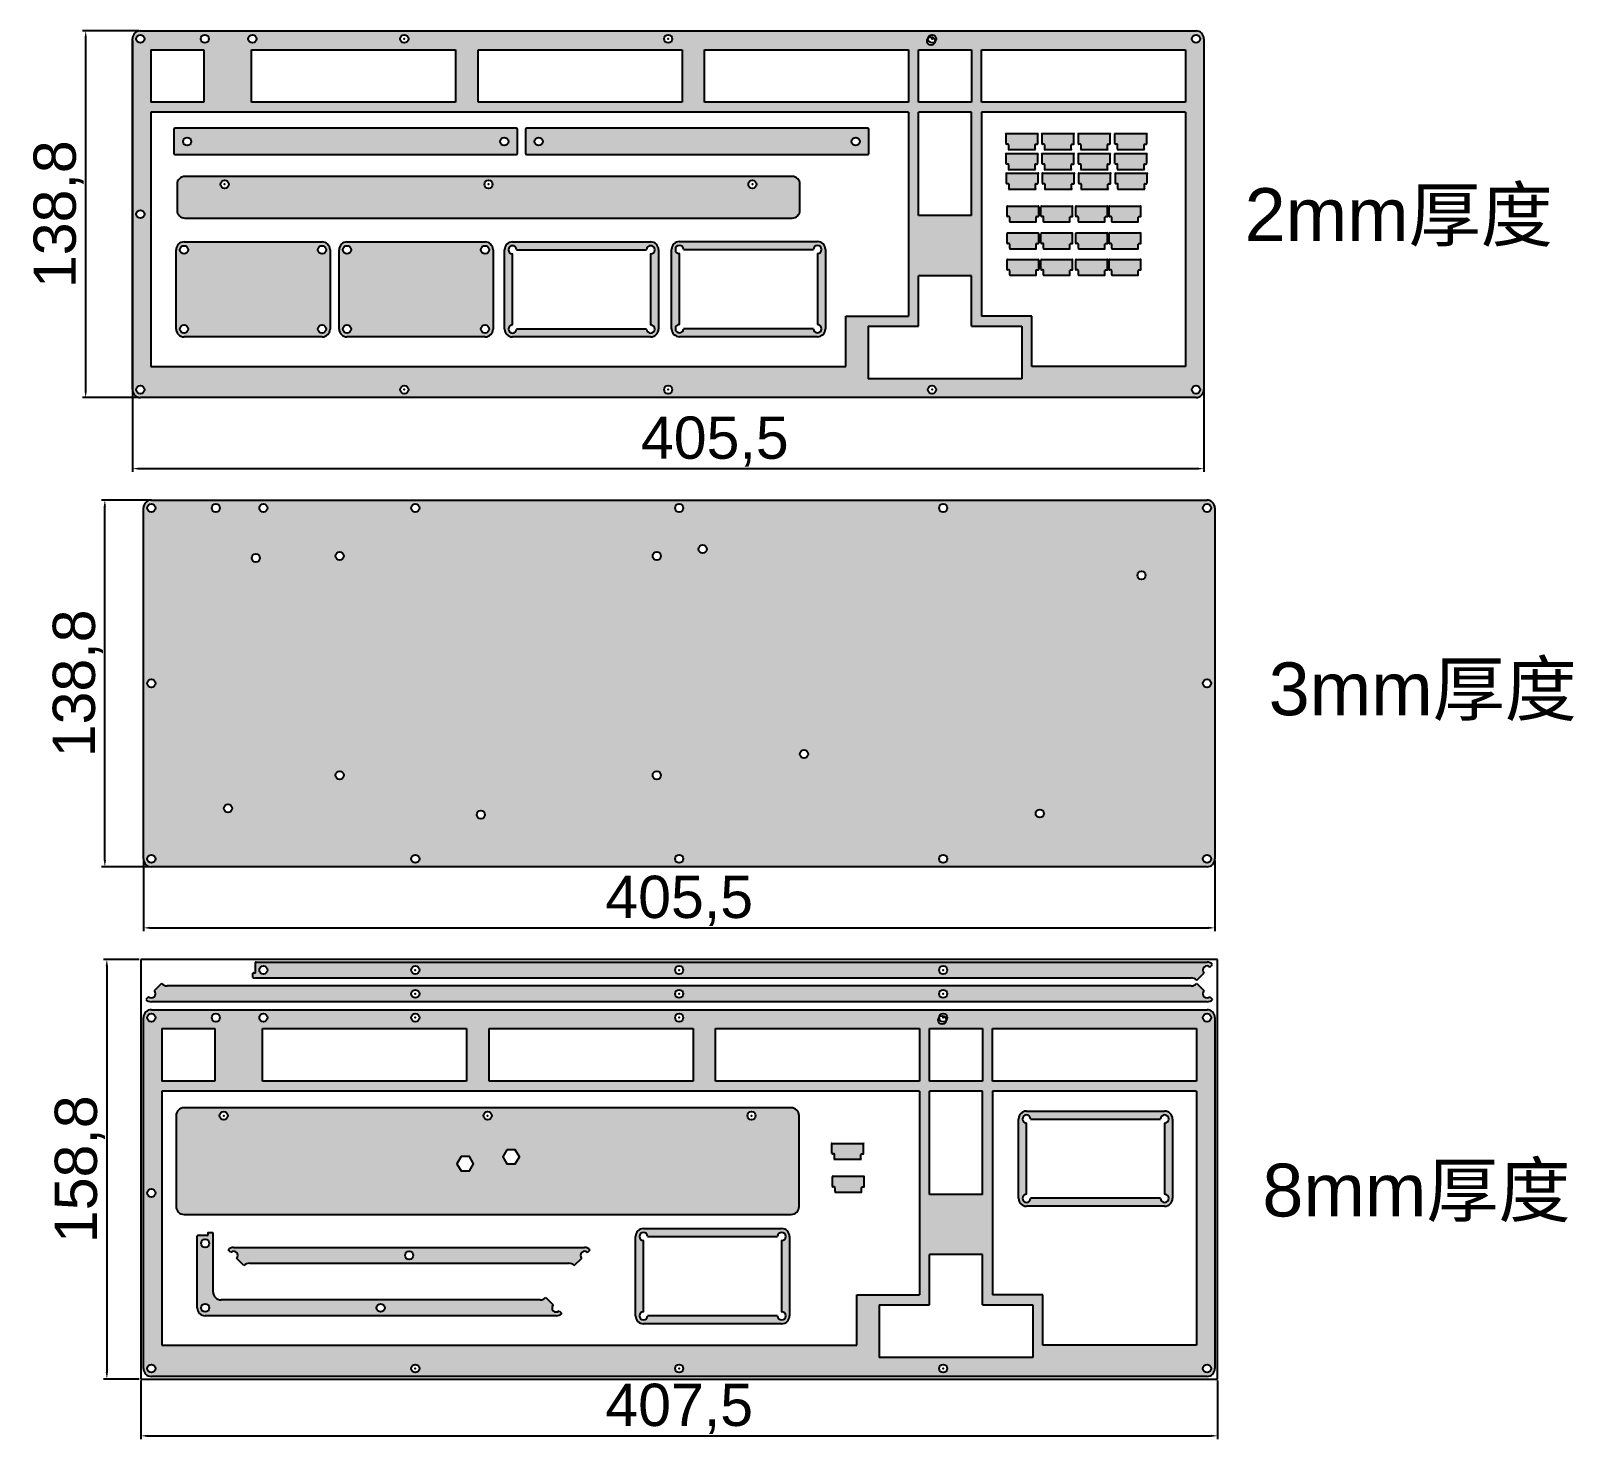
# Model space of a CAD drawing. Header units: millimetres. Extents: x 2 to 586, y 11 to 544.
import ezdxf

# ---------------------------------------------------------------- set-up
doc = ezdxf.new("R2010")
doc.units = ezdxf.units.MM
doc.styles.get("Standard").update_dxf_attribs({"font": 'arial.ttf'})
doc.dimstyles.new('ISO-25', dxfattribs={"dimtxt": 16, "dimasz": 2.5, "dimexe": 1.25, "dimexo": 0.625, "dimtad": 1, "dimdec": 4, "dimtxsty": 'Standard', "dimcen": 2.5, "dimazin": 0, "dimtfac": 1, "dimtdec": 4, "dimtmove": 0, "dimatfit": 3, "dimfxl": 1, "dimarcsym": 0})

msp = doc.modelspace()

# ---------------------------------------------------------------- texts
at = {"char_height": 20, "attachment_point": 1}
for s, width, heights, insert in [('2mm{\\fSimSun|b0|i0|c134|p2;厚度}', 153.4624422, [63.054], (461.62466, 484.4661)), ('3mm{\\fSimSun|b0|i0|c134|p2;厚度}', 135.8127492, [0], (470.71102, 304.9578)), ('8mm{\\fSimSun|b0|i0|c134|p2;厚度}', 169.6193911, [0], (468.31809, 115.24798))]:
    msp.add_mtext_dynamic_manual_height_columns(s, width=width, gutter_width=12.5, heights=heights, dxfattribs=dict(at, insert=insert))

# ---------------------------------------------------------------- blocks, each defined once
blk = doc.blocks.new('*D42')
at = {"color": 0, "lineweight": -2, "transparency": 16777216}
for p, q in [((43.89, 33.1), (43.89, 10.96)), ((451.39, 33.1), (451.39, 10.96)), ((46.39, 12.21), (448.89, 12.21))]:
    blk.add_line(p, q, dxfattribs=at)
at = {"color": 0, "transparency": 16777216}
for points in [[(46.39, 12.63), (46.39, 11.8), (43.89, 12.21)], [(448.89, 12.63), (448.89, 11.8), (451.39, 12.21)]]:
    blk.add_solid(points, dxfattribs=at)
at = {"layer": 'Defpoints', "color": 0, "transparency": 16777216}
for p in [(43.89, 33.72), (451.39, 33.72), (451.39, 12.21)]:
    blk.add_point(p, dxfattribs=at)
at = {"color": 0, "transparency": 16777216, "insert": (247.64, 22.46), "char_height": 16, "attachment_point": 5}
blk.add_mtext('407,5', dxfattribs=at)
blk = doc.blocks.new('*D43')
at = {"color": 0, "lineweight": -2, "transparency": 16777216}
for p, q in [((43.26, 192.52), (29.79, 192.52)), ((31.04, 190.02), (31.04, 36.22)), ((43.26, 33.72), (29.79, 33.72))]:
    blk.add_line(p, q, dxfattribs=at)
at = {"color": 0, "transparency": 16777216}
for points in [[(30.62, 190.02), (31.46, 190.02), (31.04, 192.52)], [(30.62, 36.22), (31.46, 36.22), (31.04, 33.72)]]:
    blk.add_solid(points, dxfattribs=at)
at = {"layer": 'Defpoints', "color": 0, "transparency": 16777216}
for p in [(43.89, 192.52), (31.04, 33.72), (43.89, 33.72)]:
    blk.add_point(p, dxfattribs=at)
at = {"color": 0, "transparency": 16777216, "insert": (20.8, 113.12), "char_height": 16, "attachment_point": 5, "rotation": 90}
blk.add_mtext('158,8', dxfattribs=at)
blk = doc.blocks.new('*D44')
at = {"color": 0, "lineweight": -2, "transparency": 16777216}
for p, q in [((47.26, 366.43), (29.04, 366.43)), ((30.29, 230.13), (30.29, 363.93)), ((47.26, 227.63), (29.04, 227.63))]:
    blk.add_line(p, q, dxfattribs=at)
at = {"color": 0, "transparency": 16777216}
for points in [[(29.87, 363.93), (30.71, 363.93), (30.29, 366.43)], [(29.87, 230.13), (30.71, 230.13), (30.29, 227.63)]]:
    blk.add_solid(points, dxfattribs=at)
at = {"layer": 'Defpoints', "color": 0, "transparency": 16777216}
for p in [(30.29, 366.43), (47.89, 366.43), (47.89, 227.63)]:
    blk.add_point(p, dxfattribs=at)
at = {"color": 0, "transparency": 16777216, "insert": (20.05, 297.03), "char_height": 16, "attachment_point": 5, "rotation": 90}
blk.add_mtext('138,8', dxfattribs=at)
blk = doc.blocks.new('*D45')
at = {"color": 0, "lineweight": -2, "transparency": 16777216}
for p, q in [((44.89, 230.01), (44.89, 203.24)), ((450.39, 230.01), (450.39, 203.24)), ((47.39, 204.49), (447.89, 204.49))]:
    blk.add_line(p, q, dxfattribs=at)
at = {"color": 0, "transparency": 16777216}
for points in [[(47.39, 204.91), (47.39, 204.07), (44.89, 204.49)], [(447.89, 204.91), (447.89, 204.07), (450.39, 204.49)]]:
    blk.add_solid(points, dxfattribs=at)
at = {"layer": 'Defpoints', "color": 0, "transparency": 16777216}
for p in [(44.89, 230.63), (450.39, 230.63), (450.39, 204.49)]:
    blk.add_point(p, dxfattribs=at)
at = {"color": 0, "transparency": 16777216, "insert": (247.64, 214.73), "char_height": 16, "attachment_point": 5}
blk.add_mtext('405,5', dxfattribs=at)
blk = doc.blocks.new('*D46')
at = {"color": 0, "lineweight": -2, "transparency": 16777216}
for p, q in [((43.09, 544.01), (21.78, 544.01)), ((23.03, 407.71), (23.03, 541.51)), ((43.09, 405.21), (21.78, 405.21))]:
    blk.add_line(p, q, dxfattribs=at)
at = {"color": 0, "transparency": 16777216}
for points in [[(22.61, 541.51), (23.45, 541.51), (23.03, 544.01)], [(22.61, 407.71), (23.45, 407.71), (23.03, 405.21)]]:
    blk.add_solid(points, dxfattribs=at)
at = {"layer": 'Defpoints', "color": 0, "transparency": 16777216}
for p in [(23.03, 544.01), (43.72, 544.01), (43.72, 405.21)]:
    blk.add_point(p, dxfattribs=at)
at = {"color": 0, "transparency": 16777216, "insert": (12.79, 474.61), "char_height": 16, "attachment_point": 5, "rotation": 90}
blk.add_mtext('138,8', dxfattribs=at)
blk = doc.blocks.new('*D47')
at = {"color": 0, "lineweight": -2, "transparency": 16777216}
for p, q in [((40.72, 540.39), (40.72, 377.06)), ((446.22, 540.39), (446.22, 377.06)), ((43.22, 378.31), (443.72, 378.31))]:
    blk.add_line(p, q, dxfattribs=at)
at = {"color": 0, "transparency": 16777216}
for points in [[(43.22, 378.73), (43.22, 377.9), (40.72, 378.31)], [(443.72, 378.73), (443.72, 377.9), (446.22, 378.31)]]:
    blk.add_solid(points, dxfattribs=at)
at = {"layer": 'Defpoints', "color": 0, "transparency": 16777216}
for p in [(40.72, 541.01), (446.22, 541.01), (446.22, 378.31)]:
    blk.add_point(p, dxfattribs=at)
at = {"color": 0, "transparency": 16777216, "insert": (261.11, 388.55), "char_height": 16, "attachment_point": 5}
blk.add_mtext('405,5', dxfattribs=at)

# ---------------------------------------------------------------- dimensions: what is measured, and where the dimension line sits
for base, p1, p2, angle, picture, middle in [((23.02917, 544.01258), (43.71935, 405.21258), (43.71935, 544.01258), 270, '*D46', (12.78889, 474.61258)), ((30.29068, 366.43311), (47.88885, 227.63311), (47.88885, 366.43311), 270, '*D44', (20.0504, 297.03311)), ((450.38885, 204.4893), (44.88885, 230.63311), (450.38885, 230.63311), 180, '*D45', (247.63885, 214.72958)), ((31.0396, 33.7241), (43.88885, 192.5241), (43.88885, 33.7241), 90, '*D43', (20.79932, 113.1241))]:
    dim = msp.add_linear_dim(base=base, p1=p1, p2=p2, angle=angle, dimstyle='ISO-25')
    dim.commit()
    dim.dimension.update_dxf_attribs({"geometry": picture, "text_midpoint": middle})
dim = msp.add_linear_dim(base=(446.21935, 378.3137), p1=(40.71935, 541.01258), p2=(446.21935, 541.01258), angle=180, dimstyle='ISO-25')
dim.commit()
dim.dimension.update_dxf_attribs({"geometry": '*D47', "text_midpoint": (261.11357, 378.3137), "dimtype": 160})
dim = msp.add_linear_dim(base=(451.38885, 12.2148), p1=(43.88885, 33.7241), p2=(451.38885, 33.7241), dimstyle='ISO-25')
dim.commit()
dim.dimension.update_dxf_attribs({"geometry": '*D42', "text_midpoint": (247.63885, 22.45508)})

# ---------------------------------------------------------------- hatches: boundary and pattern name
h = msp.add_hatch(color=256)
h.dxf.hatch_style = 1
h.paths.add_polyline_path([(293.01938, 133.39919, 0.414213562), (290.01938, 136.39919), (60.26938, 136.39919, 0.414213562), (57.26938, 133.39919), (57.26938, 98.99919, 0.414213562), (60.26938, 95.99919), (290.01938, 95.99919, 0.414213562), (293.01938, 98.99919)])
h.paths.add_polyline_path([(163.52983, 115.21921), (165.09445, 117.92921), (168.22369, 117.92921), (169.78831, 115.21921), (168.22369, 112.50921), (165.09445, 112.50921)], flags=16)
h.paths.add_polyline_path([(180.89336, 117.82338), (182.45798, 120.53338), (185.58722, 120.53338), (187.15184, 117.82338), (185.58722, 115.11338), (182.45798, 115.11338)], flags=16)
h.paths.add_polyline_path([(173.59438, 133.39919, -1), (176.69438, 133.39919, -1)], flags=16)
h.paths.add_polyline_path([(73.71938, 133.39919, -1), (76.81938, 133.39919, -1)], flags=16)
h.paths.add_polyline_path([(273.46938, 133.39919, -1), (276.56938, 133.39919, -1)], flags=16)
h.paths.add_polyline_path([(212.92916, 81.62975), (213.95446, 82.65505, 0.198912367), (211.83314, 83.53373), (79.03314, 83.53373, 0.198912367), (76.91182, 82.65505), (77.93712, 81.62975, -1), (80.12916, 79.43772), (82.91182, 76.65505, -0.198912367), (85.03314, 77.53373), (205.83314, 77.53373, -0.198912367), (207.95446, 76.65505), (210.73712, 79.43772, -1)])
h.paths.add_polyline_path([(146.98314, 80.53373, -1), (143.88314, 80.53373, -1)], flags=16)
h.paths.add_polyline_path([(197.18547, 64.52813, -0.198912367), (195.06415, 63.64945), (74.26415, 63.64945, -0.414213562), (71.26415, 66.64945), (71.26415, 88.86265, 0.414213562), (71.06415, 89.06265), (69.46415, 89.06265, 0.414213562), (69.26415, 88.86265), (69.26415, 88.26265, -0.414213562), (69.06415, 88.06265), (67.68915, 88.06265), (66.08915, 88.06265), (65.46415, 88.06265, 0.414213562), (65.26415, 87.86265), (65.26415, 60.64945, 0.414213562), (68.26415, 57.64945), (201.06415, 57.64945, 0.198912367), (203.18547, 58.52813), (202.16016, 59.55343, -1), (199.96813, 61.74546)])
h.paths.add_polyline_path([(136.21415, 60.64945, -1), (133.11415, 60.64945, -1)], flags=16)
h.paths.add_polyline_path([(66.71415, 60.64945, -1), (69.81415, 60.64945, -1)], flags=16)
h.paths.add_polyline_path([(66.71415, 85.06265, -1), (69.81415, 85.06265, -1)], flags=16)
h.paths.add_polyline_path([(289.39215, 87.65789, 0.414213562), (286.39215, 90.65789), (234.13975, 90.65789, 0.414213562), (231.13975, 87.65789), (231.13975, 57.65789, 0.414213562), (234.13975, 54.65789), (286.39215, 54.65789, 0.414213562), (289.39215, 57.65789)])
h.paths.add_polyline_path([(234.13975, 86.10789, -2.414213562), (235.68975, 87.65789), (284.84215, 87.65789, -2.414213562), (286.39215, 86.10789), (286.39215, 59.20789, -2.414213562), (284.84215, 57.65789), (235.68975, 57.65789, -2.414213562), (234.13975, 59.20789)], flags=16)
h.paths.add_polyline_path([(317.65653, 108.01735), (317.65653, 109.61735), (317.65653, 110.24235, 0.414213562), (317.45653, 110.44235), (305.85653, 110.44235, 0.414213562), (305.65653, 110.24235), (305.65653, 109.61735), (305.65653, 108.01735), (305.65653, 106.64235, 0.414213562), (305.85653, 106.44235), (306.45653, 106.44235, -0.414213562), (306.65653, 106.24235), (306.65653, 104.64235, 0.414213562), (306.85653, 104.44235), (316.45653, 104.44235, 0.414213562), (316.65653, 104.64235), (316.65653, 106.24235, -0.414213562), (316.85653, 106.44235), (317.45653, 106.44235, 0.414213562), (317.65653, 106.64235)])
h.paths.add_polyline_path([(317.40824, 122.08586), (317.40824, 122.71086, -0.414213562), (317.60824, 122.91086), (305.20824, 122.91086, -0.414213562), (305.40824, 122.71086), (305.40824, 122.08586), (305.40824, 120.48586), (305.40824, 119.11086, 0.414213562), (305.60824, 118.91086), (306.20824, 118.91086, -0.414213562), (306.40824, 118.71086), (306.40824, 117.11086, -0.414213562), (306.20824, 116.91086), (316.60824, 116.91086, -0.414213562), (316.40824, 117.11086), (316.40824, 118.71086, -0.414213562), (316.60824, 118.91086), (317.20824, 118.91086, 0.414213562), (317.40824, 119.11086), (317.40824, 120.48586)])
h.paths.add_polyline_path([(434.33053, 132.13578, 0.414213562), (431.33053, 135.13578), (379.07813, 135.13578, 0.414213562), (376.07813, 132.13578), (376.07813, 102.13578, 0.414213562), (379.07813, 99.13578), (431.33053, 99.13578, 0.414213562), (434.33053, 102.13578)])
h.paths.add_polyline_path([(379.07813, 130.58578, -2.414213562), (380.62813, 132.13578), (429.78053, 132.13578, -2.414213562), (431.33053, 130.58578), (431.33053, 103.68578, -2.414213562), (429.78053, 102.13578), (380.62813, 102.13578, -2.414213562), (379.07813, 103.68578)], flags=16)
h.paths.add_polyline_path([(450.38885, 363.43311, 0.414213562), (447.38885, 366.43311), (47.88885, 366.43311, 0.414213562), (44.88885, 363.43311), (44.88885, 230.63311, 0.414213562), (47.88885, 227.63311), (447.38885, 227.63311, 0.414213562), (450.38885, 230.63311)])
h.paths.add_polyline_path([(240.70355, 262.25313, -1), (237.60355, 262.25313, -1)], flags=16)
h.paths.add_polyline_path([(249.18885, 230.63311, -1), (246.08885, 230.63311, -1)], flags=16)
h.paths.add_polyline_path([(174.1395, 247.306, -1), (171.0395, 247.306, -1)], flags=16)
h.paths.add_polyline_path([(296.42648, 270.27915, -1), (293.32648, 270.27915, -1)], flags=16)
h.paths.add_polyline_path([(237.60355, 345.25313, -1), (240.70355, 345.25313, -1)], flags=16)
h.paths.add_polyline_path([(254.96707, 347.85731, -1), (258.06707, 347.85731, -1)], flags=16)
h.paths.add_polyline_path([(149.31385, 230.63311, -1), (146.21385, 230.63311, -1)], flags=16)
h.paths.add_polyline_path([(246.08885, 363.43311, -1), (249.18885, 363.43311, -1)], flags=16)
h.paths.add_polyline_path([(117.60355, 262.25313, -1), (120.70355, 262.25313, -1)], flags=16)
h.paths.add_polyline_path([(146.21385, 363.43311, -1), (149.31385, 363.43311, -1)], flags=16)
h.paths.add_polyline_path([(117.60355, 345.25313, -1), (120.70355, 345.25313, -1)], flags=16)
h.paths.add_polyline_path([(349.06385, 230.63311, -1), (345.96385, 230.63311, -1)], flags=16)
h.paths.add_polyline_path([(78.44579, 249.7112, -1), (75.34579, 249.7112, -1)], flags=16)
h.paths.add_polyline_path([(345.96385, 363.43311, -1), (349.06385, 363.43311, -1)], flags=16)
h.paths.add_polyline_path([(85.85303, 344.45167, -1), (88.95303, 344.45167, -1)], flags=16)
h.paths.add_polyline_path([(88.75206, 363.43311, -1), (91.85206, 363.43311, -1)], flags=16)
h.paths.add_polyline_path([(385.64381, 247.79088, -1), (382.54381, 247.79088, -1)], flags=16)
h.paths.add_polyline_path([(70.75206, 363.43311, -1), (73.85206, 363.43311, -1)], flags=16)
h.paths.add_polyline_path([(46.33885, 297.03311, -1), (49.43885, 297.03311, -1)], flags=16)
h.paths.add_polyline_path([(49.43885, 230.63311, -1), (46.33885, 230.63311, -1)], flags=16)
h.paths.add_polyline_path([(46.33885, 363.43311, -1), (49.43885, 363.43311, -1)], flags=16)
h.paths.add_polyline_path([(421.06184, 337.93601, -1), (424.16184, 337.93601, -1)], flags=16)
h.paths.add_polyline_path([(448.93885, 297.03311, -1), (445.83885, 297.03311, -1)], flags=16)
h.paths.add_polyline_path([(448.93885, 230.63311, -1), (445.83885, 230.63311, -1)], flags=16)
h.paths.add_polyline_path([(445.83885, 363.43311, -1), (448.93885, 363.43311, -1)], flags=16)
h.paths.add_polyline_path([(115.49588, 461.15216, 0.414213562), (112.49588, 464.15216), (60.24348, 464.15216, 0.414213562), (57.24348, 461.15216), (57.24348, 431.15216, 0.414213562), (60.24348, 428.15216), (112.49588, 428.15216, 0.414213562), (115.49588, 431.15216)], flags=0)
h.paths.add_polyline_path([(61.79348, 431.15216, -1), (58.69348, 431.15216, -1)], flags=0)
h.paths.add_polyline_path([(58.69348, 461.15216, -1), (61.79348, 461.15216, -1)], flags=0)
h.paths.add_polyline_path([(114.04588, 431.15216, -1), (110.94588, 431.15216, -1)], flags=0)
h.paths.add_polyline_path([(110.94588, 461.15216, -1), (114.04588, 461.15216, -1)], flags=0)
h.paths.add_polyline_path([(177.17747, 461.15216, 0.414213562), (174.17747, 464.15216), (121.92507, 464.15216, 0.414213562), (118.92507, 461.15216), (118.92507, 431.15216, 0.414213562), (121.92507, 428.15216), (174.17747, 428.15216, 0.414213562), (177.17747, 431.15216)], flags=0)
h.paths.add_polyline_path([(172.62747, 461.15216, -1), (175.72747, 461.15216, -1)], flags=0)
h.paths.add_polyline_path([(175.72747, 431.15216, -1), (172.62747, 431.15216, -1)], flags=0)
h.paths.add_polyline_path([(120.37507, 461.15216, -1), (123.47507, 461.15216, -1)], flags=0)
h.paths.add_polyline_path([(123.47507, 431.15216, -1), (120.37507, 431.15216, -1)], flags=0)
h.paths.add_polyline_path([(239.82013, 461.15216, 0.414213562), (236.82013, 464.15216), (184.56773, 464.15216, 0.414213562), (181.56773, 461.15216), (181.56773, 431.15216, 0.414213562), (184.56773, 428.15216), (236.82013, 428.15216, 0.414213562), (239.82013, 431.15216)], flags=0)
h.paths.add_polyline_path([(184.56773, 459.60216, -2.414213562), (186.11773, 461.15216), (235.27013, 461.15216, -2.414213562), (236.82013, 459.60216), (236.82013, 432.70216, -2.414213562), (235.27013, 431.15216), (186.11773, 431.15216, -2.414213562), (184.56773, 432.70216)], flags=0)
h.paths.add_polyline_path([(302.9834, 461.25924, 0.414213562), (299.9834, 464.25924), (247.731, 464.25924, 0.414213562), (244.731, 461.25924), (244.731, 431.25924, 0.414213562), (247.731, 428.25924), (299.9834, 428.25924, 0.414213562), (302.9834, 431.25924)], flags=0)
h.paths.add_polyline_path([(247.731, 459.70924, -2.414213562), (249.281, 461.25924), (298.4334, 461.25924, -2.414213562), (299.9834, 459.70924), (299.9834, 432.80924, -2.414213562), (298.4334, 431.25924), (249.281, 431.25924, -2.414213562), (247.731, 432.80924)], flags=0)
h.paths.add_polyline_path([(293.35571, 485.92133, 0.414213562), (290.35571, 488.92133), (60.60571, 488.92133, 0.414213562), (57.60571, 485.92133), (57.60571, 476.12133, 0.414213562), (60.60571, 473.12133), (290.35571, 473.12133, 0.414213562), (293.35571, 476.12133)], flags=0)
h.paths.add_polyline_path([(173.93071, 485.92133, -1), (177.03071, 485.92133, -1)], flags=0)
h.paths.add_polyline_path([(74.05571, 485.92133, -1), (77.15571, 485.92133, -1)], flags=0)
h.paths.add_polyline_path([(276.90571, 485.92133, -1), (273.80571, 485.92133, -1)], flags=0)
h.paths.add_polyline_path([(186.43539, 506.65141, 0.414213562), (185.93539, 507.15141), (176.43539, 507.15141), (56.93539, 507.15141, 0.414213562), (56.43539, 506.65141), (56.43539, 502.15141), (56.43539, 497.65141, 0.414213562), (56.93539, 497.15141), (181.43539, 497.15141), (185.93539, 497.15141, 0.414213562), (186.43539, 497.65141)], flags=0)
h.paths.add_polyline_path([(179.88539, 502.15141, -1), (182.98539, 502.15141, -1)], flags=0)
h.paths.add_polyline_path([(59.88539, 502.15141, -1), (62.98539, 502.15141, -1)], flags=0)
h.paths.add_polyline_path([(319.43539, 506.65141, 0.414213562), (318.93539, 507.15141), (309.43539, 507.15141), (189.93539, 507.15141, 0.414213562), (189.43539, 506.65141), (189.43539, 502.15141), (189.43539, 497.65141, 0.414213562), (189.93539, 497.15141), (314.43539, 497.15141), (318.93539, 497.15141, 0.414213562), (319.43539, 497.65141)], flags=0)
h.paths.add_polyline_path([(192.88539, 502.15141, -1), (195.98539, 502.15141, -1)], flags=0)
h.paths.add_polyline_path([(315.98539, 502.15141, -1), (312.88539, 502.15141, -1)], flags=0)
h.paths.add_polyline_path([(446.21935, 541.01258, 0.414213562), (443.21935, 544.01258), (43.71935, 544.01258, 0.414213562), (40.71935, 541.01258), (40.71935, 408.21258, 0.414213562), (43.71935, 405.21258), (443.21935, 405.21258, 0.414213562), (446.21935, 408.21258)])
h.paths.add_polyline_path([(47.71935, 416.96758), (47.71935, 513.21485), (334.45605, 513.21485), (334.45605, 436.01402), (310.64363, 436.01402), (310.64363, 416.96758)], flags=16)
h.paths.add_polyline_path([(184.56773, 428.15216, -0.414213562), (181.56773, 431.15216), (181.56773, 461.15216, -0.414213562), (184.56773, 464.15216), (236.82013, 464.15216, -0.414213562), (239.82013, 461.15216), (239.82013, 431.15216, -0.414213562), (236.82013, 428.15216)], flags=0)
h.paths.add_polyline_path([(245.01935, 408.21258, -1), (241.91935, 408.21258, -1)], flags=16)
h.paths.add_polyline_path([(244.731, 431.25924), (244.731, 461.25924, -0.414213562), (247.731, 464.25924), (299.9834, 464.25924, -0.414213562), (302.9834, 461.25924), (302.9834, 431.25924, -0.414213562), (299.9834, 428.25924), (247.731, 428.25924, -0.414213562)], flags=0)
h.paths.add_polyline_path([(174.17747, 428.15216), (121.92507, 428.15216, -0.414213562), (118.92507, 431.15216), (118.92507, 461.15216, -0.414213562), (121.92507, 464.15216), (174.17747, 464.15216, -0.414213562), (177.17747, 461.15216), (177.17747, 431.15216, -0.414213562)], flags=0)
h.paths.add_polyline_path([(60.60571, 473.12133, -0.414213562), (57.60571, 476.12133), (57.60571, 485.92133, -0.414213562), (60.60571, 488.92133), (290.35571, 488.92133, -0.414213562), (293.35571, 485.92133), (293.35571, 476.12133, -0.414213562), (290.35571, 473.12133)], flags=0)
h.paths.add_polyline_path([(142.04435, 408.21258, -1), (145.14435, 408.21258, -1)], flags=16)
h.paths.add_polyline_path([(189.93539, 497.15141, -0.414213562), (189.43539, 497.65141), (189.43539, 502.15141), (189.43539, 506.65141, -0.414213562), (189.93539, 507.15141), (309.43539, 507.15141), (318.93539, 507.15141, -0.414213562), (319.43539, 506.65141), (319.43539, 497.65141, -0.414213562), (318.93539, 497.15141), (314.43539, 497.15141)], flags=0)
h.paths.add_polyline_path([(185.93539, 497.15141), (181.43539, 497.15141), (56.93539, 497.15141, -0.414213562), (56.43539, 497.65141), (56.43539, 502.15141), (56.43539, 506.65141, -0.414213562), (56.93539, 507.15141), (176.43539, 507.15141), (185.93539, 507.15141, -0.414213562), (186.43539, 506.65141), (186.43539, 497.65141, -0.414213562)], flags=0)
h.paths.add_polyline_path([(319.16734, 432.25235), (338.21734, 432.25235), (338.21734, 451.30235), (358.26734, 451.30235), (358.26734, 432.25235), (377.31734, 432.25235), (377.31734, 412.33758), (319.16734, 412.33758)], flags=16)
h.paths.add_polyline_path([(171.53134, 516.97725), (171.53134, 536.88758), (248.73134, 536.88758), (248.73134, 516.97725)], flags=16)
h.paths.add_polyline_path([(112.49588, 428.15216), (60.24348, 428.15216, -0.414213562), (57.24348, 431.15216), (57.24348, 461.15216, -0.414213562), (60.24348, 464.15216), (112.49588, 464.15216, -0.414213562), (115.49588, 461.15216), (115.49588, 431.15216, -0.414213562)], flags=0)
h.paths.add_polyline_path([(257.25634, 516.97725), (257.25634, 536.88758), (334.45634, 536.88758), (334.45634, 516.97725)], flags=16)
h.paths.add_polyline_path([(163.00434, 516.97725), (85.80604, 516.97725), (85.80604, 536.88758), (163.00434, 536.88758)], flags=16)
h.paths.add_polyline_path([(344.89435, 408.21258, -1), (341.79435, 408.21258, -1)], flags=16)
h.paths.add_polyline_path([(241.91935, 541.01258, -1), (245.01935, 541.01258, -1)], flags=16)
h.paths.add_polyline_path([(338.21734, 474.11485), (338.21734, 513.21485), (358.26734, 513.21485), (358.26734, 474.11485)], flags=16)
h.paths.add_polyline_path([(362.03134, 436.01505), (362.03134, 513.21485), (439.21935, 513.21485), (439.21935, 416.96758), (381.08134, 416.96758), (381.08134, 436.01505)], flags=16)
h.paths.add_polyline_path([(142.04435, 541.01258, -1), (145.14435, 541.01258, -1)], flags=16)
h.paths.add_polyline_path([(371.72677, 453.71355), (371.72677, 455.08855), (371.72677, 456.68855), (371.72677, 457.31355, -0.414213562), (371.92677, 457.51355), (383.52677, 457.51355, -0.414213562), (383.72677, 457.31355), (383.72677, 456.68855), (383.72677, 455.08855), (383.72677, 453.71355, -0.414213562), (383.52677, 453.51355), (382.92677, 453.51355, 0.414213562), (382.72677, 453.31355), (382.72677, 451.71355, -0.414213562), (382.52677, 451.51355), (372.92677, 451.51355, -0.414213562), (372.72677, 451.71355), (372.72677, 453.31355, 0.414213562), (372.52677, 453.51355), (371.92677, 453.51355, -0.414213562)], flags=0)
h.paths.add_polyline_path([(338.21734, 516.97725), (338.21734, 536.88758), (358.26734, 536.88758), (358.26734, 516.97725)], flags=16)
h.paths.add_polyline_path([(371.72677, 463.70831), (371.72677, 465.08331), (371.72677, 466.68331), (371.72677, 467.30831, -0.414213562), (371.92677, 467.50831), (383.52677, 467.50831, -0.414213562), (383.72677, 467.30831), (383.72677, 466.68331), (383.72677, 465.08331), (383.72677, 463.70831, -0.414213562), (383.52677, 463.50831), (382.92677, 463.50831, 0.414213562), (382.72677, 463.30831), (382.72677, 461.70831, -0.414213562), (382.52677, 461.50831), (372.92677, 461.50831, -0.414213562), (372.72677, 461.70831), (372.72677, 463.30831, 0.414213562), (372.52677, 463.50831), (371.92677, 463.50831, -0.414213562)], flags=0)
h.paths.add_polyline_path([(371.72677, 473.88373), (371.72677, 475.25873), (371.72677, 476.85873), (371.72677, 477.48373, -0.414213562), (371.92677, 477.68373), (383.52677, 477.68373, -0.414213562), (383.72677, 477.48373), (383.72677, 476.85873), (383.72677, 475.25873), (383.72677, 473.88373, -0.414213562), (383.52677, 473.68373), (382.92677, 473.68373, 0.414213562), (382.72677, 473.48373), (382.72677, 471.88373, -0.414213562), (382.52677, 471.68373), (372.92677, 471.68373, -0.414213562), (372.72677, 471.88373), (372.72677, 473.48373, 0.414213562), (372.52677, 473.68373), (371.92677, 473.68373, -0.414213562)], flags=0)
h.paths.add_polyline_path([(372.27848, 484.15224, 0.414213562), (372.47848, 484.35224), (372.47848, 485.95224, 0.414213562), (372.27848, 486.15224), (371.67848, 486.15224, -0.414213562), (371.47848, 486.35224), (371.47848, 487.72724), (371.47848, 489.32724), (371.47848, 489.95224, 0.414213562), (371.27848, 490.15224), (383.67848, 490.15224, 0.414213562), (383.47848, 489.95224), (383.47848, 489.32724), (383.47848, 487.72724), (383.47848, 486.35224, -0.414213562), (383.27848, 486.15224), (382.67848, 486.15224, 0.414213562), (382.47848, 485.95224), (382.47848, 484.35224, 0.414213562), (382.67848, 484.15224)], flags=0)
h.paths.add_polyline_path([(384.50073, 453.71355), (384.50073, 455.08855), (384.50073, 456.68855), (384.50073, 457.31355, -0.414213562), (384.70073, 457.51355), (396.30073, 457.51355, -0.414213562), (396.50073, 457.31355), (396.50073, 456.68855), (396.50073, 455.08855), (396.50073, 453.71355, -0.414213562), (396.30073, 453.51355), (395.70073, 453.51355, 0.414213562), (395.50073, 453.31355), (395.50073, 451.71355, -0.414213562), (395.30073, 451.51355), (385.70073, 451.51355, -0.414213562), (385.50073, 451.71355), (385.50073, 453.31355, 0.414213562), (385.30073, 453.51355), (384.70073, 453.51355, -0.414213562)], flags=0)
h.paths.add_polyline_path([(372.13705, 491.58155, 0.414213562), (372.33705, 491.78155), (372.33705, 493.38155, 0.414213562), (372.13705, 493.58155), (371.53705, 493.58155, -0.414213562), (371.33705, 493.78155), (371.33705, 495.15655), (371.33705, 496.75655), (371.33705, 497.38155, 0.414213562), (371.13705, 497.58155), (383.53705, 497.58155, 0.414213562), (383.33705, 497.38155), (383.33705, 496.75655), (383.33705, 495.15655), (383.33705, 493.78155, -0.414213562), (383.13705, 493.58155), (382.53705, 493.58155, 0.414213562), (382.33705, 493.38155), (382.33705, 491.78155, 0.414213562), (382.53705, 491.58155)], flags=0)
h.paths.add_polyline_path([(384.50073, 463.70831), (384.50073, 465.08331), (384.50073, 466.68331), (384.50073, 467.30831, -0.414213562), (384.70073, 467.50831), (396.30073, 467.50831, -0.414213562), (396.50073, 467.30831), (396.50073, 466.68331), (396.50073, 465.08331), (396.50073, 463.70831, -0.414213562), (396.30073, 463.50831), (395.70073, 463.50831, 0.414213562), (395.50073, 463.30831), (395.50073, 461.70831, -0.414213562), (395.30073, 461.50831), (385.70073, 461.50831, -0.414213562), (385.50073, 461.70831), (385.50073, 463.30831, 0.414213562), (385.30073, 463.50831), (384.70073, 463.50831, -0.414213562)], flags=0)
h.paths.add_polyline_path([(372.13705, 499.11908, 0.414213562), (372.33705, 499.31908), (372.33705, 500.91908, 0.414213562), (372.13705, 501.11908), (371.53705, 501.11908, -0.414213562), (371.33705, 501.31908), (371.33705, 502.69408), (371.33705, 504.29408), (371.33705, 504.91908, 0.414213562), (371.13705, 505.11908), (383.53705, 505.11908, 0.414213562), (383.33705, 504.91908), (383.33705, 504.29408), (383.33705, 502.69408), (383.33705, 501.31908, -0.414213562), (383.13705, 501.11908), (382.53705, 501.11908, 0.414213562), (382.33705, 500.91908), (382.33705, 499.31908, 0.414213562), (382.53705, 499.11908)], flags=0)
h.paths.add_polyline_path([(384.50073, 473.88373), (384.50073, 475.25873), (384.50073, 476.85873), (384.50073, 477.48373, -0.414213562), (384.70073, 477.68373), (396.30073, 477.68373, -0.414213562), (396.50073, 477.48373), (396.50073, 476.85873), (396.50073, 475.25873), (396.50073, 473.88373, -0.414213562), (396.30073, 473.68373), (395.70073, 473.68373, 0.414213562), (395.50073, 473.48373), (395.50073, 471.88373, -0.414213562), (395.30073, 471.68373), (385.70073, 471.68373, -0.414213562), (385.50073, 471.88373), (385.50073, 473.48373, 0.414213562), (385.30073, 473.68373), (384.70073, 473.68373, -0.414213562)], flags=0)
h.paths.add_polyline_path([(341.41935, 540.13758, -0.181200754), (341.80101, 541.15616, -0.954662987), (344.89435, 541.01258, -0.181200754), (344.51268, 539.99401, -0.954662987)], flags=16)
h.paths.add_polyline_path([(362.03134, 516.97725), (362.03134, 536.88758), (439.21935, 536.88758), (439.21935, 516.97725)], flags=16)
h.paths.add_polyline_path([(42.16935, 408.21258, -1), (45.26935, 408.21258, -1)], flags=16)
h.paths.add_polyline_path([(385.92652, 484.15224, 0.414213562), (386.12652, 484.35224), (386.12652, 485.95224, 0.414213562), (385.92652, 486.15224), (385.32652, 486.15224, -0.414213562), (385.12652, 486.35224), (385.12652, 487.72724), (385.12652, 489.32724), (385.12652, 489.95224, 0.414213562), (384.92652, 490.15224), (397.32652, 490.15224, 0.414213562), (397.12652, 489.95224), (397.12652, 489.32724), (397.12652, 487.72724), (397.12652, 486.35224, -0.414213562), (396.92652, 486.15224), (396.32652, 486.15224, 0.414213562), (396.12652, 485.95224), (396.12652, 484.35224, 0.414213562), (396.32652, 484.15224)], flags=0)
h.paths.add_polyline_path([(397.72512, 453.71355), (397.72512, 455.08855), (397.72512, 456.68855), (397.72512, 457.31355, -0.414213562), (397.92512, 457.51355), (409.52512, 457.51355, -0.414213562), (409.72512, 457.31355), (409.72512, 456.68855), (409.72512, 455.08855), (409.72512, 453.71355, -0.414213562), (409.52512, 453.51355), (408.92512, 453.51355, 0.414213562), (408.72512, 453.31355), (408.72512, 451.71355, -0.414213562), (408.52512, 451.51355), (398.92512, 451.51355, -0.414213562), (398.72512, 451.71355), (398.72512, 453.31355, 0.414213562), (398.52512, 453.51355), (397.92512, 453.51355, -0.414213562)], flags=0)
h.paths.add_polyline_path([(385.78509, 491.58155, 0.414213562), (385.98509, 491.78155), (385.98509, 493.38155, 0.414213562), (385.78509, 493.58155), (385.18509, 493.58155, -0.414213562), (384.98509, 493.78155), (384.98509, 495.15655), (384.98509, 496.75655), (384.98509, 497.38155, 0.414213562), (384.78509, 497.58155), (397.18509, 497.58155, 0.414213562), (396.98509, 497.38155), (396.98509, 496.75655), (396.98509, 495.15655), (396.98509, 493.78155, -0.414213562), (396.78509, 493.58155), (396.18509, 493.58155, 0.414213562), (395.98509, 493.38155), (395.98509, 491.78155, 0.414213562), (396.18509, 491.58155)], flags=0)
h.paths.add_polyline_path([(397.72512, 463.70831), (397.72512, 465.08331), (397.72512, 466.68331), (397.72512, 467.30831, -0.414213562), (397.92512, 467.50831), (409.52512, 467.50831, -0.414213562), (409.72512, 467.30831), (409.72512, 466.68331), (409.72512, 465.08331), (409.72512, 463.70831, -0.414213562), (409.52512, 463.50831), (408.92512, 463.50831, 0.414213562), (408.72512, 463.30831), (408.72512, 461.70831, -0.414213562), (408.52512, 461.50831), (398.92512, 461.50831, -0.414213562), (398.72512, 461.70831), (398.72512, 463.30831, 0.414213562), (398.52512, 463.50831), (397.92512, 463.50831, -0.414213562)], flags=0)
h.paths.add_polyline_path([(84.58255, 541.01258, -1), (87.68255, 541.01258, -1)], flags=16)
h.paths.add_polyline_path([(385.78509, 499.11908, 0.414213562), (385.98509, 499.31908), (385.98509, 500.91908, 0.414213562), (385.78509, 501.11908), (385.18509, 501.11908, -0.414213562), (384.98509, 501.31908), (384.98509, 502.69408), (384.98509, 504.29408), (384.98509, 504.91908, 0.414213562), (384.78509, 505.11908), (397.18509, 505.11908, 0.414213562), (396.98509, 504.91908), (396.98509, 504.29408), (396.98509, 502.69408), (396.98509, 501.31908, -0.414213562), (396.78509, 501.11908), (396.18509, 501.11908, 0.414213562), (395.98509, 500.91908), (395.98509, 499.31908, 0.414213562), (396.18509, 499.11908)], flags=0)
h.paths.add_polyline_path([(67.75614, 516.97725), (47.71935, 516.97725), (47.71935, 536.88758), (67.75614, 536.88758)], flags=16)
h.paths.add_polyline_path([(397.72512, 473.88373), (397.72512, 475.25873), (397.72512, 476.85873), (397.72512, 477.48373, -0.414213562), (397.92512, 477.68373), (409.52512, 477.68373, -0.414213562), (409.72512, 477.48373), (409.72512, 476.85873), (409.72512, 475.25873), (409.72512, 473.88373, -0.414213562), (409.52512, 473.68373), (408.92512, 473.68373, 0.414213562), (408.72512, 473.48373), (408.72512, 471.88373, -0.414213562), (408.52512, 471.68373), (398.92512, 471.68373, -0.414213562), (398.72512, 471.88373), (398.72512, 473.48373, 0.414213562), (398.52512, 473.68373), (397.92512, 473.68373, -0.414213562)], flags=0)
h.paths.add_polyline_path([(42.16935, 474.61258, -1), (45.26935, 474.61258, -1)], flags=16)
h.paths.add_polyline_path([(399.65764, 484.15224, 0.414213562), (399.85764, 484.35224), (399.85764, 485.95224, 0.414213562), (399.65764, 486.15224), (399.05764, 486.15224, -0.414213562), (398.85764, 486.35224), (398.85764, 487.72724), (398.85764, 489.32724), (398.85764, 489.95224, 0.414213562), (398.65764, 490.15224), (411.05764, 490.15224, 0.414213562), (410.85764, 489.95224), (410.85764, 489.32724), (410.85764, 487.72724), (410.85764, 486.35224, -0.414213562), (410.65764, 486.15224), (410.05764, 486.15224, 0.414213562), (409.85764, 485.95224), (409.85764, 484.35224, 0.414213562), (410.05764, 484.15224)], flags=0)
h.paths.add_polyline_path([(410.34911, 453.71355), (410.34911, 455.08855), (410.34911, 456.68855), (410.34911, 457.31355, -0.414213562), (410.54911, 457.51355), (422.14911, 457.51355, -0.414213562), (422.34911, 457.31355), (422.34911, 456.68855), (422.34911, 455.08855), (422.34911, 453.71355, -0.414213562), (422.14911, 453.51355), (421.54911, 453.51355, 0.414213562), (421.34911, 453.31355), (421.34911, 451.71355, -0.414213562), (421.14911, 451.51355), (411.54911, 451.51355, -0.414213562), (411.34911, 451.71355), (411.34911, 453.31355, 0.414213562), (411.14911, 453.51355), (410.54911, 453.51355, -0.414213562)], flags=0)
h.paths.add_polyline_path([(399.51622, 491.58155, 0.414213562), (399.71622, 491.78155), (399.71622, 493.38155, 0.414213562), (399.51622, 493.58155), (398.91622, 493.58155, -0.414213562), (398.71622, 493.78155), (398.71622, 495.15655), (398.71622, 496.75655), (398.71622, 497.38155, 0.414213562), (398.51622, 497.58155), (410.91622, 497.58155, 0.414213562), (410.71622, 497.38155), (410.71622, 496.75655), (410.71622, 495.15655), (410.71622, 493.78155, -0.414213562), (410.51622, 493.58155), (409.91622, 493.58155, 0.414213562), (409.71622, 493.38155), (409.71622, 491.78155, 0.414213562), (409.91622, 491.58155)], flags=0)
h.paths.add_polyline_path([(410.34911, 463.70831), (410.34911, 465.08331), (410.34911, 466.68331), (410.34911, 467.30831, -0.414213562), (410.54911, 467.50831), (422.14911, 467.50831, -0.414213562), (422.34911, 467.30831), (422.34911, 466.68331), (422.34911, 465.08331), (422.34911, 463.70831, -0.414213562), (422.14911, 463.50831), (421.54911, 463.50831, 0.414213562), (421.34911, 463.30831), (421.34911, 461.70831, -0.414213562), (421.14911, 461.50831), (411.54911, 461.50831, -0.414213562), (411.34911, 461.70831), (411.34911, 463.30831, 0.414213562), (411.14911, 463.50831), (410.54911, 463.50831, -0.414213562)], flags=0)
h.paths.add_polyline_path([(399.51622, 499.11908, 0.414213562), (399.71622, 499.31908), (399.71622, 500.91908, 0.414213562), (399.51622, 501.11908), (398.91622, 501.11908, -0.414213562), (398.71622, 501.31908), (398.71622, 502.69408), (398.71622, 504.29408), (398.71622, 504.91908, 0.414213562), (398.51622, 505.11908), (410.91622, 505.11908, 0.414213562), (410.71622, 504.91908), (410.71622, 504.29408), (410.71622, 502.69408), (410.71622, 501.31908, -0.414213562), (410.51622, 501.11908), (409.91622, 501.11908, 0.414213562), (409.71622, 500.91908), (409.71622, 499.31908, 0.414213562), (409.91622, 499.11908)], flags=0)
h.paths.add_polyline_path([(410.34911, 473.88373), (410.34911, 475.25873), (410.34911, 476.85873), (410.34911, 477.48373, -0.414213562), (410.54911, 477.68373), (422.14911, 477.68373, -0.414213562), (422.34911, 477.48373), (422.34911, 476.85873), (422.34911, 475.25873), (422.34911, 473.88373, -0.414213562), (422.14911, 473.68373), (421.54911, 473.68373, 0.414213562), (421.34911, 473.48373), (421.34911, 471.88373, -0.414213562), (421.14911, 471.68373), (411.54911, 471.68373, -0.414213562), (411.34911, 471.88373), (411.34911, 473.48373, 0.414213562), (411.14911, 473.68373), (410.54911, 473.68373, -0.414213562)], flags=0)
h.paths.add_polyline_path([(66.58255, 541.01258, -1), (69.68255, 541.01258, -1)], flags=16)
h.paths.add_polyline_path([(413.49278, 484.15224, 0.414213562), (413.69278, 484.35224), (413.69278, 485.95224, 0.414213562), (413.49278, 486.15224), (412.89278, 486.15224, -0.414213562), (412.69278, 486.35224), (412.69278, 487.72724), (412.69278, 489.32724), (412.69278, 489.95224, 0.414213562), (412.49278, 490.15224), (424.89278, 490.15224, 0.414213562), (424.69278, 489.95224), (424.69278, 489.32724), (424.69278, 487.72724), (424.69278, 486.35224, -0.414213562), (424.49278, 486.15224), (423.89278, 486.15224, 0.414213562), (423.69278, 485.95224), (423.69278, 484.35224, 0.414213562), (423.89278, 484.15224)], flags=0)
h.paths.add_polyline_path([(413.35136, 491.58155, 0.414213562), (413.55136, 491.78155), (413.55136, 493.38155, 0.414213562), (413.35136, 493.58155), (412.75136, 493.58155, -0.414213562), (412.55136, 493.78155), (412.55136, 495.15655), (412.55136, 496.75655), (412.55136, 497.38155, 0.414213562), (412.35136, 497.58155), (424.75136, 497.58155, 0.414213562), (424.55136, 497.38155), (424.55136, 496.75655), (424.55136, 495.15655), (424.55136, 493.78155, -0.414213562), (424.35136, 493.58155), (423.75136, 493.58155, 0.414213562), (423.55136, 493.38155), (423.55136, 491.78155, 0.414213562), (423.75136, 491.58155)], flags=0)
h.paths.add_polyline_path([(413.35136, 499.11908, 0.414213562), (413.55136, 499.31908), (413.55136, 500.91908, 0.414213562), (413.35136, 501.11908), (412.75136, 501.11908, -0.414213562), (412.55136, 501.31908), (412.55136, 502.69408), (412.55136, 504.29408), (412.55136, 504.91908, 0.414213562), (412.35136, 505.11908), (424.75136, 505.11908, 0.414213562), (424.55136, 504.91908), (424.55136, 504.29408), (424.55136, 502.69408), (424.55136, 501.31908, -0.414213562), (424.35136, 501.11908), (423.75136, 501.11908, 0.414213562), (423.55136, 500.91908), (423.55136, 499.31908, 0.414213562), (423.75136, 499.11908)], flags=0)
h.paths.add_polyline_path([(42.16935, 541.01258, -1), (45.26935, 541.01258, -1)], flags=16)
h.paths.add_polyline_path([(444.76935, 408.21258, -1), (441.66935, 408.21258, -1)], flags=16)
h.paths.add_polyline_path([(441.66935, 541.01258, -1), (444.76935, 541.01258, -1)], flags=16)
h = msp.add_hatch(color=256)
h.dxf.hatch_style = 1
h.paths.add_polyline_path([(186.43539, 506.65141, 0.414213562), (185.93539, 507.15141), (176.43539, 507.15141), (56.93539, 507.15141, 0.414213562), (56.43539, 506.65141), (56.43539, 502.15141), (56.43539, 497.65141, 0.414213562), (56.93539, 497.15141), (181.43539, 497.15141), (185.93539, 497.15141, 0.414213562), (186.43539, 497.65141)])
h.paths.add_polyline_path([(62.98539, 502.15141, -1), (59.88539, 502.15141, -1)], flags=16)
h.paths.add_polyline_path([(182.98539, 502.15141, -1), (179.88539, 502.15141, -1)], flags=16)
h.paths.add_polyline_path([(319.43539, 506.65141, 0.414213562), (318.93539, 507.15141), (309.43539, 507.15141), (189.93539, 507.15141, 0.414213562), (189.43539, 506.65141), (189.43539, 502.15141), (189.43539, 497.65141, 0.414213562), (189.93539, 497.15141), (314.43539, 497.15141), (318.93539, 497.15141, 0.414213562), (319.43539, 497.65141)])
h.paths.add_polyline_path([(192.88539, 502.15141, -1), (195.98539, 502.15141, -1)], flags=16)
h.paths.add_polyline_path([(315.98539, 502.15141, -1), (312.88539, 502.15141, -1)], flags=16)
h.paths.add_polyline_path([(293.35571, 485.92133, 0.414213562), (290.35571, 488.92133), (60.60571, 488.92133, 0.414213562), (57.60571, 485.92133), (57.60571, 476.12133, 0.414213562), (60.60571, 473.12133), (290.35571, 473.12133, 0.414213562), (293.35571, 476.12133)])
h.paths.add_polyline_path([(173.93071, 485.92133, -1), (177.03071, 485.92133, -1)], flags=16)
h.paths.add_polyline_path([(273.80571, 485.92133, -1), (276.90571, 485.92133, -1)], flags=16)
h.paths.add_polyline_path([(74.05571, 485.92133, -1), (77.15571, 485.92133, -1)], flags=16)
h.paths.add_polyline_path([(115.49588, 461.15216, 0.414213562), (112.49588, 464.15216), (60.24348, 464.15216, 0.414213562), (57.24348, 461.15216), (57.24348, 431.15216, 0.414213562), (60.24348, 428.15216), (112.49588, 428.15216, 0.414213562), (115.49588, 431.15216)])
h.paths.add_polyline_path([(58.69348, 461.15216, -1), (61.79348, 461.15216, -1)], flags=16)
h.paths.add_polyline_path([(61.79348, 431.15216, -1), (58.69348, 431.15216, -1)], flags=16)
h.paths.add_polyline_path([(110.94588, 461.15216, -1), (114.04588, 461.15216, -1)], flags=16)
h.paths.add_polyline_path([(114.04588, 431.15216, -1), (110.94588, 431.15216, -1)], flags=16)
h.paths.add_polyline_path([(177.17747, 461.15216, 0.414213562), (174.17747, 464.15216), (121.92507, 464.15216, 0.414213562), (118.92507, 461.15216), (118.92507, 431.15216, 0.414213562), (121.92507, 428.15216), (174.17747, 428.15216, 0.414213562), (177.17747, 431.15216)])
h.paths.add_polyline_path([(120.37507, 461.15216, -1), (123.47507, 461.15216, -1)], flags=16)
h.paths.add_polyline_path([(123.47507, 431.15216, -1), (120.37507, 431.15216, -1)], flags=16)
h.paths.add_polyline_path([(172.62747, 461.15216, -1), (175.72747, 461.15216, -1)], flags=16)
h.paths.add_polyline_path([(175.72747, 431.15216, -1), (172.62747, 431.15216, -1)], flags=16)
h = msp.add_hatch(color=256)
h.dxf.hatch_style = 1
h.paths.add_polyline_path([(239.82013, 461.15216, 0.414213562), (236.82013, 464.15216), (184.56773, 464.15216, 0.414213562), (181.56773, 461.15216), (181.56773, 431.15216, 0.414213562), (184.56773, 428.15216), (236.82013, 428.15216, 0.414213562), (239.82013, 431.15216)])
h.paths.add_polyline_path([(184.56773, 459.60216, -2.414213562), (186.11773, 461.15216), (235.27013, 461.15216, -2.414213562), (236.82013, 459.60216), (236.82013, 432.70216, -2.414213562), (235.27013, 431.15216), (186.11773, 431.15216, -2.414213562), (184.56773, 432.70216)], flags=16)
h.paths.add_polyline_path([(302.9834, 461.25924, 0.414213562), (299.9834, 464.25924), (247.731, 464.25924, 0.414213562), (244.731, 461.25924), (244.731, 431.25924, 0.414213562), (247.731, 428.25924), (299.9834, 428.25924, 0.414213562), (302.9834, 431.25924)])
h.paths.add_polyline_path([(247.731, 459.70924, -2.414213562), (249.281, 461.25924), (298.4334, 461.25924, -2.414213562), (299.9834, 459.70924), (299.9834, 432.80924, -2.414213562), (298.4334, 431.25924), (249.281, 431.25924, -2.414213562), (247.731, 432.80924)], flags=16)
h.paths.add_polyline_path([(383.72677, 455.08855), (383.72677, 456.68855), (383.72677, 457.31355, 0.414213562), (383.52677, 457.51355), (371.92677, 457.51355, 0.414213562), (371.72677, 457.31355), (371.72677, 456.68855), (371.72677, 455.08855), (371.72677, 453.71355, 0.414213562), (371.92677, 453.51355), (372.52677, 453.51355, -0.414213562), (372.72677, 453.31355), (372.72677, 451.71355, 0.414213562), (372.92677, 451.51355), (382.52677, 451.51355, 0.414213562), (382.72677, 451.71355), (382.72677, 453.31355, -0.414213562), (382.92677, 453.51355), (383.52677, 453.51355, 0.414213562), (383.72677, 453.71355)])
h.paths.add_polyline_path([(396.50073, 453.71355, -0.414213562), (396.30073, 453.51355), (395.70073, 453.51355, 0.414213562), (395.50073, 453.31355), (395.50073, 451.71355, -0.414213562), (395.30073, 451.51355), (385.70073, 451.51355, -0.414213562), (385.50073, 451.71355), (385.50073, 453.31355, 0.414213562), (385.30073, 453.51355), (384.70073, 453.51355, -0.414213562), (384.50073, 453.71355), (384.50073, 455.08855), (384.50073, 456.68855), (384.50073, 457.31355, -0.414213562), (384.70073, 457.51355), (396.30073, 457.51355, -0.414213562), (396.50073, 457.31355), (396.50073, 456.68855), (396.50073, 455.08855)])
h.paths.add_polyline_path([(409.72512, 455.08855), (409.72512, 456.68855), (409.72512, 457.31355, 0.414213562), (409.52512, 457.51355), (397.92512, 457.51355, 0.414213562), (397.72512, 457.31355), (397.72512, 456.68855), (397.72512, 455.08855), (397.72512, 453.71355, 0.414213562), (397.92512, 453.51355), (398.52512, 453.51355, -0.414213562), (398.72512, 453.31355), (398.72512, 451.71355, 0.414213562), (398.92512, 451.51355), (408.52512, 451.51355, 0.414213562), (408.72512, 451.71355), (408.72512, 453.31355, -0.414213562), (408.92512, 453.51355), (409.52512, 453.51355, 0.414213562), (409.72512, 453.71355)])
h.paths.add_polyline_path([(422.34911, 455.08855), (422.34911, 456.68855), (422.34911, 457.31355, 0.414213562), (422.14911, 457.51355), (410.54911, 457.51355, 0.414213562), (410.34911, 457.31355), (410.34911, 456.68855), (410.34911, 455.08855), (410.34911, 453.71355, 0.414213562), (410.54911, 453.51355), (411.14911, 453.51355, -0.414213562), (411.34911, 453.31355), (411.34911, 451.71355, 0.414213562), (411.54911, 451.51355), (421.14911, 451.51355, 0.414213562), (421.34911, 451.71355), (421.34911, 453.31355, -0.414213562), (421.54911, 453.51355), (422.14911, 453.51355, 0.414213562), (422.34911, 453.71355)])
h.paths.add_polyline_path([(422.34911, 465.08331), (422.34911, 466.68331), (422.34911, 467.30831, 0.414213562), (422.14911, 467.50831), (410.54911, 467.50831, 0.414213562), (410.34911, 467.30831), (410.34911, 466.68331), (410.34911, 465.08331), (410.34911, 463.70831, 0.414213562), (410.54911, 463.50831), (411.14911, 463.50831, -0.414213562), (411.34911, 463.30831), (411.34911, 461.70831, 0.414213562), (411.54911, 461.50831), (421.14911, 461.50831, 0.414213562), (421.34911, 461.70831), (421.34911, 463.30831, -0.414213562), (421.54911, 463.50831), (422.14911, 463.50831, 0.414213562), (422.34911, 463.70831)])
h.paths.add_polyline_path([(409.72512, 465.08331), (409.72512, 466.68331), (409.72512, 467.30831, 0.414213562), (409.52512, 467.50831), (397.92512, 467.50831, 0.414213562), (397.72512, 467.30831), (397.72512, 466.68331), (397.72512, 465.08331), (397.72512, 463.70831, 0.414213562), (397.92512, 463.50831), (398.52512, 463.50831, -0.414213562), (398.72512, 463.30831), (398.72512, 461.70831, 0.414213562), (398.92512, 461.50831), (408.52512, 461.50831, 0.414213562), (408.72512, 461.70831), (408.72512, 463.30831, -0.414213562), (408.92512, 463.50831), (409.52512, 463.50831, 0.414213562), (409.72512, 463.70831)])
h.paths.add_polyline_path([(396.50073, 466.68331), (396.50073, 467.30831, 0.414213562), (396.30073, 467.50831), (384.70073, 467.50831, 0.414213562), (384.50073, 467.30831), (384.50073, 466.68331), (384.50073, 465.08331), (384.50073, 463.70831, 0.414213562), (384.70073, 463.50831), (385.30073, 463.50831, -0.414213562), (385.50073, 463.30831), (385.50073, 461.70831, 0.414213562), (385.70073, 461.50831), (395.30073, 461.50831, 0.414213562), (395.50073, 461.70831), (395.50073, 463.30831, -0.414213562), (395.70073, 463.50831), (396.30073, 463.50831, 0.414213562), (396.50073, 463.70831), (396.50073, 465.08331)])
h.paths.add_polyline_path([(382.92677, 463.50831), (383.52677, 463.50831, 0.414213562), (383.72677, 463.70831), (383.72677, 465.08331), (383.72677, 466.68331), (383.72677, 467.30831, 0.414213562), (383.52677, 467.50831), (371.92677, 467.50831, 0.414213562), (371.72677, 467.30831), (371.72677, 466.68331), (371.72677, 465.08331), (371.72677, 463.70831, 0.414213562), (371.92677, 463.50831), (372.52677, 463.50831, -0.414213562), (372.72677, 463.30831), (372.72677, 461.70831, 0.414213562), (372.92677, 461.50831), (382.52677, 461.50831, 0.414213562), (382.72677, 461.70831), (382.72677, 463.30831, -0.414213562)])
h.paths.add_polyline_path([(383.72677, 475.25873), (383.72677, 476.85873), (383.72677, 477.48373, 0.414213562), (383.52677, 477.68373), (371.92677, 477.68373, 0.414213562), (371.72677, 477.48373), (371.72677, 476.85873), (371.72677, 475.25873), (371.72677, 473.88373, 0.414213562), (371.92677, 473.68373), (372.52677, 473.68373, -0.414213562), (372.72677, 473.48373), (372.72677, 471.88373, 0.414213562), (372.92677, 471.68373), (382.52677, 471.68373, 0.414213562), (382.72677, 471.88373), (382.72677, 473.48373, -0.414213562), (382.92677, 473.68373), (383.52677, 473.68373, 0.414213562), (383.72677, 473.88373)])
h.paths.add_polyline_path([(396.50073, 475.25873), (396.50073, 476.85873), (396.50073, 477.48373, 0.414213562), (396.30073, 477.68373), (384.70073, 477.68373, 0.414213562), (384.50073, 477.48373), (384.50073, 476.85873), (384.50073, 475.25873), (384.50073, 473.88373, 0.414213562), (384.70073, 473.68373), (385.30073, 473.68373, -0.414213562), (385.50073, 473.48373), (385.50073, 471.88373, 0.414213562), (385.70073, 471.68373), (395.30073, 471.68373, 0.414213562), (395.50073, 471.88373), (395.50073, 473.48373, -0.414213562), (395.70073, 473.68373), (396.30073, 473.68373, 0.414213562), (396.50073, 473.88373)])
h.paths.add_polyline_path([(409.72512, 475.25873), (409.72512, 476.85873), (409.72512, 477.48373, 0.414213562), (409.52512, 477.68373), (397.92512, 477.68373, 0.414213562), (397.72512, 477.48373), (397.72512, 476.85873), (397.72512, 475.25873), (397.72512, 473.88373, 0.414213562), (397.92512, 473.68373), (398.52512, 473.68373, -0.414213562), (398.72512, 473.48373), (398.72512, 471.88373, 0.414213562), (398.92512, 471.68373), (408.52512, 471.68373, 0.414213562), (408.72512, 471.88373), (408.72512, 473.48373, -0.414213562), (408.92512, 473.68373), (409.52512, 473.68373, 0.414213562), (409.72512, 473.88373)])
h.paths.add_polyline_path([(422.34911, 473.88373, -0.414213562), (422.14911, 473.68373), (421.54911, 473.68373, 0.414213562), (421.34911, 473.48373), (421.34911, 471.88373, -0.414213562), (421.14911, 471.68373), (411.54911, 471.68373, -0.414213562), (411.34911, 471.88373), (411.34911, 473.48373, 0.414213562), (411.14911, 473.68373), (410.54911, 473.68373, -0.414213562), (410.34911, 473.88373), (410.34911, 475.25873), (410.34911, 476.85873), (410.34911, 477.48373, -0.414213562), (410.54911, 477.68373), (422.14911, 477.68373, -0.414213562), (422.34911, 477.48373), (422.34911, 476.85873), (422.34911, 475.25873)])
h.paths.add_polyline_path([(424.69278, 490.15224), (412.49278, 490.15224, -0.414213562), (412.69278, 489.95224), (412.69278, 489.32724), (412.69278, 487.72724), (412.69278, 486.35224, 0.414213562), (412.89278, 486.15224), (413.49278, 486.15224, -0.414213562), (413.69278, 485.95224), (413.69278, 484.15224), (423.89278, 484.15224, -0.414213562), (423.69278, 484.35224), (423.69278, 485.95224, -0.414213562), (423.89278, 486.15224), (424.49278, 486.15224, 0.414213562), (424.69278, 486.35224), (424.69278, 487.72724), (424.69278, 489.32724)])
h.paths.add_polyline_path([(424.55136, 495.15655), (424.55136, 496.75655), (424.55136, 497.58155), (412.35136, 497.58155, -0.414213562), (412.55136, 497.38155), (412.55136, 496.75655), (412.55136, 495.15655), (412.55136, 493.78155, 0.414213562), (412.75136, 493.58155), (413.35136, 493.58155, -0.414213562), (413.55136, 493.38155), (413.55136, 491.58155), (423.75136, 491.58155, -0.414213562), (423.55136, 491.78155), (423.55136, 493.38155, -0.414213562), (423.75136, 493.58155), (424.35136, 493.58155, 0.414213562), (424.55136, 493.78155)])
h.paths.add_polyline_path([(423.55136, 500.91908, -0.414213562), (423.75136, 501.11908), (424.35136, 501.11908, 0.414213562), (424.55136, 501.31908), (424.55136, 502.69408), (424.55136, 504.29408), (424.55136, 505.11908), (412.35136, 505.11908, -0.414213562), (412.55136, 504.91908), (412.55136, 504.29408), (412.55136, 502.69408), (412.55136, 501.31908, 0.414213562), (412.75136, 501.11908), (413.35136, 501.11908, -0.414213562), (413.55136, 500.91908), (413.55136, 499.11908), (423.75136, 499.11908, -0.414213562), (423.55136, 499.31908)])
h.paths.add_polyline_path([(410.71622, 502.69408), (410.71622, 504.29408), (410.71622, 505.11908), (398.51622, 505.11908, -0.414213562), (398.71622, 504.91908), (398.71622, 504.29408), (398.71622, 502.69408), (398.71622, 501.31908, 0.414213562), (398.91622, 501.11908), (399.51622, 501.11908, -0.414213562), (399.71622, 500.91908), (399.71622, 499.11908), (409.91622, 499.11908, -0.414213562), (409.71622, 499.31908), (409.71622, 500.91908, -0.414213562), (409.91622, 501.11908), (410.51622, 501.11908, 0.414213562), (410.71622, 501.31908)])
h.paths.add_polyline_path([(396.98509, 502.69408), (396.98509, 504.29408), (396.98509, 505.11908), (384.78509, 505.11908, -0.414213562), (384.98509, 504.91908), (384.98509, 504.29408), (384.98509, 502.69408), (384.98509, 501.31908, 0.414213562), (385.18509, 501.11908), (385.78509, 501.11908, -0.414213562), (385.98509, 500.91908), (385.98509, 499.11908), (396.18509, 499.11908, -0.414213562), (395.98509, 499.31908), (395.98509, 500.91908, -0.414213562), (396.18509, 501.11908), (396.78509, 501.11908, 0.414213562), (396.98509, 501.31908)])
h.paths.add_polyline_path([(383.33705, 502.69408), (383.33705, 504.29408), (383.33705, 505.11908), (371.13705, 505.11908, -0.414213562), (371.33705, 504.91908), (371.33705, 504.29408), (371.33705, 502.69408), (371.33705, 501.31908, 0.414213562), (371.53705, 501.11908), (372.13705, 501.11908, -0.414213562), (372.33705, 500.91908), (372.33705, 499.11908), (382.53705, 499.11908, -0.414213562), (382.33705, 499.31908), (382.33705, 500.91908, -0.414213562), (382.53705, 501.11908), (383.13705, 501.11908, 0.414213562), (383.33705, 501.31908)])
h.paths.add_polyline_path([(382.33705, 493.38155, -0.414213562), (382.53705, 493.58155), (383.13705, 493.58155, 0.414213562), (383.33705, 493.78155), (383.33705, 495.15655), (383.33705, 496.75655), (383.33705, 497.58155), (371.13705, 497.58155, -0.414213562), (371.33705, 497.38155), (371.33705, 496.75655), (371.33705, 495.15655), (371.33705, 493.78155, 0.414213562), (371.53705, 493.58155), (372.13705, 493.58155, -0.414213562), (372.33705, 493.38155), (372.33705, 491.58155), (382.53705, 491.58155, -0.414213562), (382.33705, 491.78155)])
h.paths.add_polyline_path([(383.47848, 487.72724), (383.47848, 489.32724), (383.47848, 490.15224), (371.27848, 490.15224, -0.414213562), (371.47848, 489.95224), (371.47848, 489.32724), (371.47848, 487.72724), (371.47848, 486.35224, 0.414213562), (371.67848, 486.15224), (372.27848, 486.15224, -0.414213562), (372.47848, 485.95224), (372.47848, 484.15224), (382.67848, 484.15224, -0.414213562), (382.47848, 484.35224), (382.47848, 485.95224, -0.414213562), (382.67848, 486.15224), (383.27848, 486.15224, 0.414213562), (383.47848, 486.35224)])
h.paths.add_polyline_path([(395.98509, 493.38155), (395.98509, 491.78155, 0.414213562), (396.18509, 491.58155), (385.78509, 491.58155, 0.414213562), (385.98509, 491.78155), (385.98509, 493.38155, 0.414213562), (385.78509, 493.58155), (385.18509, 493.58155, -0.414213562), (384.98509, 493.78155), (384.98509, 495.15655), (384.98509, 496.75655), (384.98509, 497.38155, 0.414213562), (384.78509, 497.58155), (397.18509, 497.58155, 0.414213562), (396.98509, 497.38155), (396.98509, 496.75655), (396.98509, 495.15655), (396.98509, 493.78155, -0.414213562), (396.78509, 493.58155), (396.18509, 493.58155, 0.414213562)])
h.paths.add_polyline_path([(409.71622, 493.38155), (409.71622, 491.78155, 0.414213562), (409.91622, 491.58155), (399.51622, 491.58155, 0.414213562), (399.71622, 491.78155), (399.71622, 493.38155, 0.414213562), (399.51622, 493.58155), (398.91622, 493.58155, -0.414213562), (398.71622, 493.78155), (398.71622, 495.15655), (398.71622, 496.75655), (398.71622, 497.38155, 0.414213562), (398.51622, 497.58155), (410.91622, 497.58155, 0.414213562), (410.71622, 497.38155), (410.71622, 496.75655), (410.71622, 495.15655), (410.71622, 493.78155, -0.414213562), (410.51622, 493.58155), (409.91622, 493.58155, 0.414213562)])
h.paths.add_polyline_path([(410.85764, 489.32724), (410.85764, 490.15224), (398.65764, 490.15224, -0.414213562), (398.85764, 489.95224), (398.85764, 489.32724), (398.85764, 487.72724), (398.85764, 486.35224, 0.414213562), (399.05764, 486.15224), (399.65764, 486.15224, -0.414213562), (399.85764, 485.95224), (399.85764, 484.15224), (410.05764, 484.15224, -0.414213562), (409.85764, 484.35224), (409.85764, 485.95224, -0.414213562), (410.05764, 486.15224), (410.65764, 486.15224, 0.414213562), (410.85764, 486.35224), (410.85764, 487.72724)])
h.paths.add_polyline_path([(397.12652, 487.72724), (397.12652, 489.32724), (397.12652, 490.15224), (384.92652, 490.15224, -0.414213562), (385.12652, 489.95224), (385.12652, 489.32724), (385.12652, 487.72724), (385.12652, 486.35224, 0.414213562), (385.32652, 486.15224), (385.92652, 486.15224, -0.414213562), (386.12652, 485.95224), (386.12652, 484.15224), (396.32652, 484.15224, -0.414213562), (396.12652, 484.35224), (396.12652, 485.95224, -0.414213562), (396.32652, 486.15224), (396.92652, 486.15224, 0.414213562), (397.12652, 486.35224)])
h = msp.add_hatch(color=256)
h.dxf.hatch_style = 1
h.paths.add_polyline_path([(448.48487, 189.62012), (449.51017, 190.64542, 0.198912367), (447.38885, 191.5241), (87.50206, 191.5241, 0.414213562), (87.30206, 191.3241), (87.30206, 190.6991), (87.30206, 189.0991), (87.30206, 187.7241, -0.414213562), (87.10206, 187.5241), (86.50206, 187.5241, 0.414213562), (86.30206, 187.3241), (86.30206, 185.7241, 0.414213562), (86.50206, 185.5241), (441.38885, 185.5241, -0.198912367), (443.51017, 184.64542), (446.29284, 187.42809, -1)])
h.paths.add_polyline_path([(88.75206, 188.5241, -1), (91.85206, 188.5241, -1)], flags=16)
h.paths.add_polyline_path([(149.31385, 188.5241, -1), (146.21385, 188.5241, -1)], flags=16)
h.paths.add_polyline_path([(249.18885, 188.5241, -1), (246.08885, 188.5241, -1)], flags=16)
h.paths.add_polyline_path([(349.06385, 188.5241, -1), (345.96385, 188.5241, -1)], flags=16)
h.paths.add_polyline_path([(446.29284, 180.62012), (443.51017, 183.40278, -0.198912367), (441.38885, 182.5241), (53.88885, 182.5241, -0.198912367), (51.76753, 183.40278), (48.98487, 180.62012, -1), (46.79284, 178.42809), (45.76753, 177.40278, 0.198912367), (47.88885, 176.5241), (447.38885, 176.5241, 0.198912367), (449.51017, 177.40278), (448.48487, 178.42809, -1)])
h.paths.add_polyline_path([(149.31385, 179.5241, -1), (146.21385, 179.5241, -1)], flags=16)
h.paths.add_polyline_path([(249.18885, 179.5241, -1), (246.08885, 179.5241, -1)], flags=16)
h.paths.add_polyline_path([(349.06385, 179.5241, -1), (345.96385, 179.5241, -1)], flags=16)
h.paths.add_polyline_path([(450.38885, 170.5241, 0.414213562), (447.38885, 173.5241), (47.88885, 173.5241, 0.414213562), (44.88885, 170.5241), (44.88885, 37.7241, 0.414213562), (47.88885, 34.7241), (447.38885, 34.7241, 0.414213562), (450.38885, 37.7241)])
h.paths.add_polyline_path([(71.92565, 146.48877), (51.88885, 146.48877), (51.88885, 166.3991), (71.92565, 166.3991)], flags=16)
h.paths.add_polyline_path([(338.62556, 142.72637), (338.62556, 65.52554), (314.81314, 65.52554), (314.81314, 46.4791), (51.88885, 46.4791), (51.88885, 142.72637)], flags=16)
h.paths.add_polyline_path([(89.97555, 166.3991), (167.17385, 166.3991), (167.17385, 146.48877), (89.97555, 146.48877)], flags=16)
h.paths.add_polyline_path([(70.75206, 170.5241, -1), (73.85206, 170.5241, -1)], flags=16)
h.paths.add_polyline_path([(290.01938, 136.39919, -0.414213562), (293.01938, 133.39919), (293.01938, 98.99919, -0.414213562), (290.01938, 95.99919), (60.26938, 95.99919, -0.414213562), (57.26938, 98.99919), (57.26938, 133.39919, -0.414213562), (60.26938, 136.39919)], flags=0)
h.paths.add_polyline_path([(88.75206, 170.5241, -1), (91.85206, 170.5241, -1)], flags=16)
h.paths.add_polyline_path([(76.81938, 133.39919, -1), (73.71938, 133.39919, -1)], flags=0)
h.paths.add_polyline_path([(46.33885, 170.5241, -1), (49.43885, 170.5241, -1)], flags=16)
h.paths.add_polyline_path([(49.43885, 104.1241, -1), (46.33885, 104.1241, -1)], flags=16)
h.paths.add_polyline_path([(71.06415, 89.06265, -0.414213562), (71.26415, 88.86265), (71.26415, 66.64945, 0.414213562), (74.26415, 63.64945), (195.06415, 63.64945, 0.198912367), (197.18547, 64.52813), (199.96813, 61.74546, 1), (202.16016, 59.55343), (203.18547, 58.52813, -0.198912367), (201.06415, 57.64945), (68.26415, 57.64945, -0.414213562), (65.26415, 60.64945), (65.26415, 87.86265, -0.414213562), (65.46415, 88.06265), (66.08915, 88.06265), (67.68915, 88.06265), (69.06415, 88.06265, 0.414213562), (69.26415, 88.26265), (69.26415, 88.86265, -0.414213562), (69.46415, 89.06265)], flags=0)
h.paths.add_polyline_path([(69.81415, 85.06265, -1), (66.71415, 85.06265, -1)], flags=0)
h.paths.add_polyline_path([(146.21385, 170.5241, -1), (149.31385, 170.5241, -1)], flags=16)
h.paths.add_polyline_path([(79.03314, 83.53373), (211.83314, 83.53373, -0.198912367), (213.95446, 82.65505), (212.92916, 81.62975, 1), (210.73712, 79.43772), (207.95446, 76.65505, 0.198912367), (205.83314, 77.53373), (85.03314, 77.53373, 0.198912367), (82.91182, 76.65505), (80.12916, 79.43772, 1), (77.93712, 81.62975), (76.91182, 82.65505, -0.198912367)], flags=0)
h.paths.add_polyline_path([(69.81415, 60.64945, -1), (66.71415, 60.64945, -1)], flags=0)
h.paths.add_polyline_path([(163.52983, 115.21921), (165.09445, 117.92921), (168.22369, 117.92921), (169.78831, 115.21921), (168.22369, 112.50921), (165.09445, 112.50921)], flags=0)
h.paths.add_polyline_path([(175.70085, 166.3991), (252.90085, 166.3991), (252.90085, 146.48877), (175.70085, 146.48877)], flags=16)
h.paths.add_polyline_path([(176.69438, 133.39919, -1), (173.59438, 133.39919, -1)], flags=0)
h.paths.add_polyline_path([(146.98314, 80.53373, -1), (143.88314, 80.53373, -1)], flags=0)
h.paths.add_polyline_path([(136.21415, 60.64945, -1), (133.11415, 60.64945, -1)], flags=0)
h.paths.add_polyline_path([(180.89336, 117.82338), (182.45798, 120.53338), (185.58722, 120.53338), (187.15184, 117.82338), (185.58722, 115.11338), (182.45798, 115.11338)], flags=0)
h.paths.add_polyline_path([(49.43885, 37.7241, -1), (46.33885, 37.7241, -1)], flags=16)
h.paths.add_polyline_path([(149.31385, 37.7241, -1), (146.21385, 37.7241, -1)], flags=16)
h.paths.add_polyline_path([(234.13975, 90.65789), (286.39215, 90.65789, -0.414213562), (289.39215, 87.65789), (289.39215, 57.65789, -0.414213562), (286.39215, 54.65789), (234.13975, 54.65789, -0.414213562), (231.13975, 57.65789), (231.13975, 87.65789, -0.414213562)], flags=0)
h.paths.add_polyline_path([(235.68975, 87.65789), (284.84215, 87.65789, -2.414213562), (286.39215, 86.10789), (286.39215, 59.20789, -2.414213562), (284.84215, 57.65789), (235.68975, 57.65789, -2.414213562), (234.13975, 59.20789), (234.13975, 86.10789, -2.414213562)], flags=0)
h.paths.add_polyline_path([(246.08885, 170.5241, -1), (249.18885, 170.5241, -1)], flags=16)
h.paths.add_polyline_path([(261.42585, 166.3991), (338.62585, 166.3991), (338.62585, 146.48877), (261.42585, 146.48877)], flags=16)
h.paths.add_polyline_path([(276.56938, 133.39919, -1), (273.46938, 133.39919, -1)], flags=0)
h.paths.add_polyline_path([(249.18885, 37.7241, -1), (246.08885, 37.7241, -1)], flags=16)
h.paths.add_polyline_path([(305.20824, 122.91086), (317.60824, 122.91086, 0.414213562), (317.40824, 122.71086), (317.40824, 122.08586), (317.40824, 120.48586), (317.40824, 119.11086, -0.414213562), (317.20824, 118.91086), (316.60824, 118.91086, 0.414213562), (316.40824, 118.71086), (316.40824, 117.11086, 0.414213562), (316.60824, 116.91086), (306.20824, 116.91086, 0.414213562), (306.40824, 117.11086), (306.40824, 118.71086, 0.414213562), (306.20824, 118.91086), (305.60824, 118.91086, -0.414213562), (305.40824, 119.11086), (305.40824, 120.48586), (305.40824, 122.08586), (305.40824, 122.71086, 0.414213562)], flags=0)
h.paths.add_polyline_path([(305.65653, 110.24235, -0.414213562), (305.85653, 110.44235), (317.45653, 110.44235, -0.414213562), (317.65653, 110.24235), (317.65653, 109.61735), (317.65653, 108.01735), (317.65653, 106.64235, -0.414213562), (317.45653, 106.44235), (316.85653, 106.44235, 0.414213562), (316.65653, 106.24235), (316.65653, 104.64235, -0.414213562), (316.45653, 104.44235), (306.85653, 104.44235, -0.414213562), (306.65653, 104.64235), (306.65653, 106.24235, 0.414213562), (306.45653, 106.44235), (305.85653, 106.44235, -0.414213562), (305.65653, 106.64235), (305.65653, 108.01735), (305.65653, 109.61735)], flags=0)
h.paths.add_polyline_path([(323.33685, 61.76387), (342.38685, 61.76387), (342.38685, 80.81387), (362.43685, 80.81387), (362.43685, 61.76387), (381.48685, 61.76387), (381.48685, 41.8491), (323.33685, 41.8491)], flags=16)
h.paths.add_polyline_path([(342.38685, 166.3991), (362.43685, 166.3991), (362.43685, 146.48877), (342.38685, 146.48877)], flags=16)
h.paths.add_polyline_path([(342.38685, 142.72637), (362.43685, 142.72637), (362.43685, 103.62637), (342.38685, 103.62637)], flags=16)
h.paths.add_polyline_path([(345.97052, 170.66768, -0.954662987), (349.06385, 170.5241, -0.181200754), (348.68219, 169.50553, -0.954662987), (345.58885, 169.6491, -0.181200754)], flags=16)
h.paths.add_polyline_path([(366.20085, 166.3991), (443.38885, 166.3991), (443.38885, 146.48877), (366.20085, 146.48877)], flags=16)
h.paths.add_polyline_path([(366.20085, 142.72637), (443.38885, 142.72637), (443.38885, 46.4791), (385.25085, 46.4791), (385.25085, 65.52657), (366.20085, 65.52657)], flags=16)
h.paths.add_polyline_path([(349.06385, 37.7241, -1), (345.96385, 37.7241, -1)], flags=16)
h.paths.add_polyline_path([(379.07813, 135.13578), (431.33053, 135.13578, -0.414213562), (434.33053, 132.13578), (434.33053, 102.13578, -0.414213562), (431.33053, 99.13578), (379.07813, 99.13578, -0.414213562), (376.07813, 102.13578), (376.07813, 132.13578, -0.414213562)], flags=0)
h.paths.add_polyline_path([(380.62813, 132.13578), (429.78053, 132.13578, -2.414213562), (431.33053, 130.58578), (431.33053, 103.68578, -2.414213562), (429.78053, 102.13578), (380.62813, 102.13578, -2.414213562), (379.07813, 103.68578), (379.07813, 130.58578, -2.414213562)], flags=0)
h.paths.add_polyline_path([(448.93885, 170.5241, -1), (445.83885, 170.5241, -1)], flags=16)
h.paths.add_polyline_path([(448.93885, 37.7241, -1), (445.83885, 37.7241, -1)], flags=16)
h.paths.add_polyline_path([(293.01938, 133.39919, 0.414213562), (290.01938, 136.39919), (60.26938, 136.39919, 0.414213562), (57.26938, 133.39919), (57.26938, 98.99919, 0.414213562), (60.26938, 95.99919), (290.01938, 95.99919, 0.414213562), (293.01938, 98.99919)], flags=0)

# ---------------------------------------------------------------- linework, layer by layer
for p, q in [((43.71935, 544.01258), (443.21935, 544.01258)), ((40.71935, 408.21258), (40.71935, 541.01258)), ((446.21935, 541.01258), (446.21935, 408.21258)), ((47.71935, 536.88758), (47.71935, 516.97725)), ((47.71935, 536.88758), (67.75614, 536.88758)), ((67.75614, 536.88758), (67.75614, 516.97725)), ((85.80604, 536.88758), (163.00434, 536.88758)), ((85.80604, 516.97725), (85.80604, 536.88758)), ((163.00434, 536.88758), (163.00434, 516.97725)), ((171.53134, 536.88758), (248.73134, 536.88758)), ((171.53134, 516.97725), (171.53134, 536.88758)), ((248.73134, 536.88758), (248.73134, 516.97725)), ((257.25634, 536.88758), (334.45634, 536.88758)), ((257.25634, 516.97725), (257.25634, 536.88758)), ((334.45634, 536.88758), (334.45634, 516.97725)), ((338.21734, 536.88758), (358.26734, 536.88758)), ((338.21734, 516.97725), (338.21734, 536.88758)), ((358.26734, 536.88758), (358.26734, 516.97725)), ((362.03134, 536.88758), (439.21935, 536.88758)), ((362.03134, 516.97725), (362.03134, 536.88758)), ((439.21935, 536.88758), (439.21935, 516.97725)), ((67.75614, 516.97725), (47.71935, 516.97725)), ((163.00434, 516.97725), (85.80604, 516.97725)), ((248.73134, 516.97725), (171.53134, 516.97725)), ((334.45634, 516.97725), (257.25634, 516.97725)), ((358.26734, 516.97725), (338.21734, 516.97725)), ((439.21935, 516.97725), (362.03134, 516.97725)), ((47.71935, 513.21485), (47.71935, 416.96758)), ((334.45605, 513.21485), (47.71935, 513.21485)), ((334.45605, 513.21485), (334.45605, 436.01402)), ((338.21734, 474.11485), (338.21734, 513.21485)), ((358.26734, 513.21485), (338.21734, 513.21485)), ((358.26734, 474.11485), (358.26734, 513.21485)), ((362.03134, 513.21485), (362.03134, 436.01505)), ((439.21935, 513.21485), (362.03134, 513.21485)), ((439.21935, 513.21485), (439.21935, 416.96758)), ((56.43539, 506.65141), (56.43539, 502.15141)), ((176.43539, 507.15141), (56.93539, 507.15141)), ((185.93539, 507.15141), (176.43539, 507.15141)), ((186.43539, 497.65141), (186.43539, 506.65141)), ((189.43539, 506.65141), (189.43539, 502.15141)), ((309.43539, 507.15141), (189.93539, 507.15141)), ((318.93539, 507.15141), (309.43539, 507.15141)), ((319.43539, 497.65141), (319.43539, 506.65141)), ((371.13705, 505.11908), (383.53705, 505.11908)), ((371.33705, 504.29408), (371.33705, 504.91908)), ((371.33705, 502.69408), (371.33705, 504.29408)), ((371.33705, 501.31908), (371.33705, 502.69408)), ((383.33705, 504.29408), (383.33705, 504.91908)), ((383.33705, 502.69408), (383.33705, 504.29408)), ((383.33705, 501.31908), (383.33705, 502.69408)), ((384.78509, 505.11908), (397.18509, 505.11908)), ((384.98509, 504.29408), (384.98509, 504.91908)), ((384.98509, 502.69408), (384.98509, 504.29408)), ((384.98509, 501.31908), (384.98509, 502.69408)), ((396.98509, 504.29408), (396.98509, 504.91908)), ((396.98509, 502.69408), (396.98509, 504.29408)), ((396.98509, 501.31908), (396.98509, 502.69408)), ((398.51622, 505.11908), (410.91622, 505.11908)), ((398.71622, 504.29408), (398.71622, 504.91908)), ((398.71622, 502.69408), (398.71622, 504.29408)), ((398.71622, 501.31908), (398.71622, 502.69408)), ((410.71622, 504.29408), (410.71622, 504.91908)), ((410.71622, 502.69408), (410.71622, 504.29408)), ((410.71622, 501.31908), (410.71622, 502.69408)), ((412.35136, 505.11908), (424.75136, 505.11908)), ((412.55136, 504.29408), (412.55136, 504.91908)), ((412.55136, 502.69408), (412.55136, 504.29408)), ((412.55136, 501.31908), (412.55136, 502.69408)), ((424.55136, 504.29408), (424.55136, 504.91908)), ((424.55136, 502.69408), (424.55136, 504.29408)), ((424.55136, 501.31908), (424.55136, 502.69408)), ((56.43539, 502.15141), (56.43539, 497.65141)), ((56.93539, 497.15141), (181.43539, 497.15141)), ((181.43539, 497.15141), (185.93539, 497.15141)), ((189.43539, 502.15141), (189.43539, 497.65141)), ((189.93539, 497.15141), (314.43539, 497.15141)), ((314.43539, 497.15141), (318.93539, 497.15141)), ((371.13705, 497.58155), (383.53705, 497.58155)), ((371.33705, 496.75655), (371.33705, 497.38155)), ((371.33705, 495.15655), (371.33705, 496.75655)), ((372.13705, 501.11908), (371.53705, 501.11908)), ((372.13705, 499.11908), (382.53705, 499.11908)), ((372.33705, 499.31908), (372.33705, 500.91908)), ((382.33705, 499.31908), (382.33705, 500.91908)), ((382.53705, 501.11908), (383.13705, 501.11908)), ((383.33705, 496.75655), (383.33705, 497.38155)), ((383.33705, 495.15655), (383.33705, 496.75655)), ((384.78509, 497.58155), (397.18509, 497.58155)), ((384.98509, 496.75655), (384.98509, 497.38155)), ((384.98509, 495.15655), (384.98509, 496.75655)), ((385.78509, 501.11908), (385.18509, 501.11908)), ((385.78509, 499.11908), (396.18509, 499.11908)), ((385.98509, 499.31908), (385.98509, 500.91908)), ((395.98509, 499.31908), (395.98509, 500.91908)), ((396.18509, 501.11908), (396.78509, 501.11908)), ((396.98509, 496.75655), (396.98509, 497.38155)), ((396.98509, 495.15655), (396.98509, 496.75655)), ((398.51622, 497.58155), (410.91622, 497.58155)), ((398.71622, 496.75655), (398.71622, 497.38155)), ((398.71622, 495.15655), (398.71622, 496.75655)), ((399.51622, 501.11908), (398.91622, 501.11908)), ((399.51622, 499.11908), (409.91622, 499.11908)), ((399.71622, 499.31908), (399.71622, 500.91908)), ((409.71622, 499.31908), (409.71622, 500.91908)), ((409.91622, 501.11908), (410.51622, 501.11908)), ((410.71622, 496.75655), (410.71622, 497.38155)), ((410.71622, 495.15655), (410.71622, 496.75655)), ((412.35136, 497.58155), (424.75136, 497.58155)), ((412.55136, 496.75655), (412.55136, 497.38155)), ((412.55136, 495.15655), (412.55136, 496.75655)), ((413.35136, 501.11908), (412.75136, 501.11908)), ((413.35136, 499.11908), (423.75136, 499.11908)), ((413.55136, 499.31908), (413.55136, 500.91908)), ((423.55136, 499.31908), (423.55136, 500.91908)), ((423.75136, 501.11908), (424.35136, 501.11908)), ((424.55136, 496.75655), (424.55136, 497.38155)), ((424.55136, 495.15655), (424.55136, 496.75655)), ((371.33705, 493.78155), (371.33705, 495.15655)), ((372.13705, 493.58155), (371.53705, 493.58155)), ((372.13705, 491.58155), (382.53705, 491.58155)), ((372.33705, 491.78155), (372.33705, 493.38155)), ((382.33705, 491.78155), (382.33705, 493.38155)), ((382.53705, 493.58155), (383.13705, 493.58155)), ((383.33705, 493.78155), (383.33705, 495.15655)), ((384.98509, 493.78155), (384.98509, 495.15655)), ((385.78509, 493.58155), (385.18509, 493.58155)), ((385.78509, 491.58155), (396.18509, 491.58155)), ((385.98509, 491.78155), (385.98509, 493.38155)), ((395.98509, 491.78155), (395.98509, 493.38155)), ((396.18509, 493.58155), (396.78509, 493.58155)), ((396.98509, 493.78155), (396.98509, 495.15655)), ((398.71622, 493.78155), (398.71622, 495.15655)), ((399.51622, 493.58155), (398.91622, 493.58155)), ((399.51622, 491.58155), (409.91622, 491.58155)), ((399.71622, 491.78155), (399.71622, 493.38155)), ((409.71622, 491.78155), (409.71622, 493.38155)), ((409.91622, 493.58155), (410.51622, 493.58155)), ((410.71622, 493.78155), (410.71622, 495.15655)), ((412.55136, 493.78155), (412.55136, 495.15655)), ((413.35136, 493.58155), (412.75136, 493.58155)), ((413.35136, 491.58155), (423.75136, 491.58155)), ((413.55136, 491.78155), (413.55136, 493.38155)), ((423.55136, 491.78155), (423.55136, 493.38155)), ((423.75136, 493.58155), (424.35136, 493.58155)), ((424.55136, 493.78155), (424.55136, 495.15655)), ((57.60571, 485.92133), (57.60571, 476.12133)), ((290.35571, 488.92133), (60.60571, 488.92133)), ((293.35571, 476.12133), (293.35571, 485.92133)), ((371.27848, 490.15224), (383.67848, 490.15224)), ((371.47848, 489.32724), (371.47848, 489.95224)), ((371.47848, 487.72724), (371.47848, 489.32724)), ((371.47848, 486.35224), (371.47848, 487.72724)), ((372.27848, 486.15224), (371.67848, 486.15224)), ((372.47848, 484.35224), (372.47848, 485.95224)), ((382.47848, 484.35224), (382.47848, 485.95224)), ((382.67848, 486.15224), (383.27848, 486.15224)), ((383.47848, 489.32724), (383.47848, 489.95224)), ((383.47848, 487.72724), (383.47848, 489.32724)), ((383.47848, 486.35224), (383.47848, 487.72724)), ((384.92652, 490.15224), (397.32652, 490.15224)), ((385.12652, 489.32724), (385.12652, 489.95224)), ((385.12652, 487.72724), (385.12652, 489.32724)), ((385.12652, 486.35224), (385.12652, 487.72724)), ((385.92652, 486.15224), (385.32652, 486.15224)), ((386.12652, 484.35224), (386.12652, 485.95224)), ((396.12652, 484.35224), (396.12652, 485.95224)), ((396.32652, 486.15224), (396.92652, 486.15224)), ((397.12652, 489.32724), (397.12652, 489.95224)), ((397.12652, 487.72724), (397.12652, 489.32724)), ((397.12652, 486.35224), (397.12652, 487.72724)), ((398.65764, 490.15224), (411.05764, 490.15224)), ((398.85764, 489.32724), (398.85764, 489.95224)), ((398.85764, 487.72724), (398.85764, 489.32724)), ((398.85764, 486.35224), (398.85764, 487.72724)), ((399.65764, 486.15224), (399.05764, 486.15224)), ((399.85764, 484.35224), (399.85764, 485.95224)), ((409.85764, 484.35224), (409.85764, 485.95224)), ((410.05764, 486.15224), (410.65764, 486.15224)), ((410.85764, 489.32724), (410.85764, 489.95224)), ((410.85764, 487.72724), (410.85764, 489.32724)), ((410.85764, 486.35224), (410.85764, 487.72724)), ((412.49278, 490.15224), (424.89278, 490.15224)), ((412.69278, 489.32724), (412.69278, 489.95224)), ((412.69278, 487.72724), (412.69278, 489.32724)), ((412.69278, 486.35224), (412.69278, 487.72724)), ((413.49278, 486.15224), (412.89278, 486.15224)), ((413.69278, 484.35224), (413.69278, 485.95224)), ((423.69278, 484.35224), (423.69278, 485.95224)), ((423.89278, 486.15224), (424.49278, 486.15224)), ((424.69278, 489.32724), (424.69278, 489.95224)), ((424.69278, 487.72724), (424.69278, 489.32724)), ((424.69278, 486.35224), (424.69278, 487.72724)), ((372.27848, 484.15224), (382.67848, 484.15224)), ((385.92652, 484.15224), (396.32652, 484.15224)), ((399.65764, 484.15224), (410.05764, 484.15224)), ((413.49278, 484.15224), (423.89278, 484.15224)), ((60.60571, 473.12133), (290.35571, 473.12133)), ((358.26734, 474.11485), (338.21734, 474.11485)), ((371.72677, 476.85873), (371.72677, 477.48373)), ((371.72677, 475.25873), (371.72677, 476.85873)), ((371.72677, 473.88373), (371.72677, 475.25873)), ((371.92677, 477.68373), (383.52677, 477.68373)), ((372.52677, 473.68373), (371.92677, 473.68373)), ((372.72677, 471.88373), (372.72677, 473.48373)), ((382.72677, 471.88373), (382.72677, 473.48373)), ((382.92677, 473.68373), (383.52677, 473.68373)), ((383.72677, 476.85873), (383.72677, 477.48373)), ((383.72677, 475.25873), (383.72677, 476.85873)), ((383.72677, 473.88373), (383.72677, 475.25873)), ((384.50073, 476.85873), (384.50073, 477.48373)), ((384.50073, 475.25873), (384.50073, 476.85873)), ((384.50073, 473.88373), (384.50073, 475.25873)), ((384.70073, 477.68373), (396.30073, 477.68373)), ((385.30073, 473.68373), (384.70073, 473.68373)), ((385.50073, 471.88373), (385.50073, 473.48373)), ((395.50073, 471.88373), (395.50073, 473.48373)), ((395.70073, 473.68373), (396.30073, 473.68373)), ((396.50073, 476.85873), (396.50073, 477.48373)), ((396.50073, 475.25873), (396.50073, 476.85873)), ((396.50073, 473.88373), (396.50073, 475.25873)), ((397.72512, 476.85873), (397.72512, 477.48373)), ((397.72512, 475.25873), (397.72512, 476.85873)), ((397.72512, 473.88373), (397.72512, 475.25873)), ((397.92512, 477.68373), (409.52512, 477.68373)), ((398.52512, 473.68373), (397.92512, 473.68373)), ((398.72512, 471.88373), (398.72512, 473.48373)), ((408.72512, 471.88373), (408.72512, 473.48373)), ((408.92512, 473.68373), (409.52512, 473.68373)), ((409.72512, 476.85873), (409.72512, 477.48373)), ((409.72512, 475.25873), (409.72512, 476.85873)), ((409.72512, 473.88373), (409.72512, 475.25873)), ((410.34911, 476.85873), (410.34911, 477.48373)), ((410.34911, 475.25873), (410.34911, 476.85873)), ((410.34911, 473.88373), (410.34911, 475.25873)), ((410.54911, 477.68373), (422.14911, 477.68373)), ((411.14911, 473.68373), (410.54911, 473.68373)), ((411.34911, 471.88373), (411.34911, 473.48373)), ((421.34911, 471.88373), (421.34911, 473.48373)), ((421.54911, 473.68373), (422.14911, 473.68373)), ((422.34911, 476.85873), (422.34911, 477.48373)), ((422.34911, 475.25873), (422.34911, 476.85873)), ((422.34911, 473.88373), (422.34911, 475.25873)), ((371.72677, 466.68331), (371.72677, 467.30831)), ((371.92677, 467.50831), (383.52677, 467.50831)), ((372.92677, 471.68373), (382.52677, 471.68373)), ((383.72677, 466.68331), (383.72677, 467.30831)), ((384.50073, 466.68331), (384.50073, 467.30831)), ((384.70073, 467.50831), (396.30073, 467.50831)), ((385.70073, 471.68373), (395.30073, 471.68373)), ((396.50073, 466.68331), (396.50073, 467.30831)), ((397.72512, 466.68331), (397.72512, 467.30831)), ((397.92512, 467.50831), (409.52512, 467.50831)), ((398.92512, 471.68373), (408.52512, 471.68373)), ((409.72512, 466.68331), (409.72512, 467.30831)), ((410.34911, 466.68331), (410.34911, 467.30831)), ((410.54911, 467.50831), (422.14911, 467.50831)), ((411.54911, 471.68373), (421.14911, 471.68373)), ((422.34911, 466.68331), (422.34911, 467.30831)), ((60.24348, 464.15216), (112.49588, 464.15216)), ((121.92507, 464.15216), (174.17747, 464.15216)), ((184.56773, 464.15216), (236.82013, 464.15216)), ((247.731, 464.25924), (299.9834, 464.25924)), ((371.72677, 465.08331), (371.72677, 466.68331)), ((371.72677, 463.70831), (371.72677, 465.08331)), ((372.52677, 463.50831), (371.92677, 463.50831)), ((372.72677, 461.70831), (372.72677, 463.30831)), ((372.92677, 461.50831), (382.52677, 461.50831)), ((382.72677, 461.70831), (382.72677, 463.30831)), ((382.92677, 463.50831), (383.52677, 463.50831)), ((383.72677, 465.08331), (383.72677, 466.68331)), ((383.72677, 463.70831), (383.72677, 465.08331)), ((384.50073, 465.08331), (384.50073, 466.68331)), ((384.50073, 463.70831), (384.50073, 465.08331)), ((385.30073, 463.50831), (384.70073, 463.50831)), ((385.50073, 461.70831), (385.50073, 463.30831)), ((385.70073, 461.50831), (395.30073, 461.50831)), ((395.50073, 461.70831), (395.50073, 463.30831)), ((395.70073, 463.50831), (396.30073, 463.50831)), ((396.50073, 465.08331), (396.50073, 466.68331)), ((396.50073, 463.70831), (396.50073, 465.08331)), ((397.72512, 465.08331), (397.72512, 466.68331)), ((397.72512, 463.70831), (397.72512, 465.08331)), ((398.52512, 463.50831), (397.92512, 463.50831)), ((398.72512, 461.70831), (398.72512, 463.30831)), ((398.92512, 461.50831), (408.52512, 461.50831)), ((408.72512, 461.70831), (408.72512, 463.30831)), ((408.92512, 463.50831), (409.52512, 463.50831)), ((409.72512, 465.08331), (409.72512, 466.68331)), ((409.72512, 463.70831), (409.72512, 465.08331)), ((410.34911, 465.08331), (410.34911, 466.68331)), ((410.34911, 463.70831), (410.34911, 465.08331)), ((411.14911, 463.50831), (410.54911, 463.50831)), ((411.34911, 461.70831), (411.34911, 463.30831)), ((411.54911, 461.50831), (421.14911, 461.50831)), ((421.34911, 461.70831), (421.34911, 463.30831)), ((421.54911, 463.50831), (422.14911, 463.50831)), ((422.34911, 465.08331), (422.34911, 466.68331)), ((422.34911, 463.70831), (422.34911, 465.08331)), ((57.24348, 431.15216), (57.24348, 461.15216)), ((115.49588, 461.15216), (115.49588, 431.15216)), ((118.92507, 431.15216), (118.92507, 461.15216)), ((177.17747, 461.15216), (177.17747, 431.15216)), ((181.56773, 431.15216), (181.56773, 461.15216)), ((184.56773, 432.70216), (184.56773, 459.60216)), ((186.11773, 461.15216), (235.27013, 461.15216)), ((236.82013, 459.60216), (236.82013, 432.70216)), ((239.82013, 461.15216), (239.82013, 431.15216)), ((244.731, 431.25924), (244.731, 461.25924)), ((247.731, 432.80924), (247.731, 459.70924)), ((249.281, 461.25924), (298.4334, 461.25924)), ((299.9834, 459.70924), (299.9834, 432.80924)), ((302.9834, 461.25924), (302.9834, 431.25924)), ((371.72677, 456.68855), (371.72677, 457.31355)), ((371.72677, 455.08855), (371.72677, 456.68855)), ((371.92677, 457.51355), (383.52677, 457.51355)), ((383.72677, 456.68855), (383.72677, 457.31355)), ((383.72677, 455.08855), (383.72677, 456.68855)), ((384.50073, 456.68855), (384.50073, 457.31355)), ((384.50073, 455.08855), (384.50073, 456.68855)), ((384.70073, 457.51355), (396.30073, 457.51355)), ((396.50073, 456.68855), (396.50073, 457.31355)), ((396.50073, 455.08855), (396.50073, 456.68855)), ((397.72512, 456.68855), (397.72512, 457.31355)), ((397.72512, 455.08855), (397.72512, 456.68855)), ((397.92512, 457.51355), (409.52512, 457.51355)), ((409.72512, 456.68855), (409.72512, 457.31355)), ((409.72512, 455.08855), (409.72512, 456.68855)), ((410.34911, 456.68855), (410.34911, 457.31355)), ((410.34911, 455.08855), (410.34911, 456.68855)), ((410.54911, 457.51355), (422.14911, 457.51355)), ((422.34911, 456.68855), (422.34911, 457.31355)), ((422.34911, 455.08855), (422.34911, 456.68855)), ((338.21734, 432.25235), (338.21734, 451.30235)), ((358.26734, 451.30235), (338.21734, 451.30235)), ((358.26734, 432.25235), (358.26734, 451.30235)), ((371.72677, 453.71355), (371.72677, 455.08855)), ((372.52677, 453.51355), (371.92677, 453.51355)), ((372.72677, 451.71355), (372.72677, 453.31355)), ((372.92677, 451.51355), (382.52677, 451.51355)), ((382.72677, 451.71355), (382.72677, 453.31355)), ((382.92677, 453.51355), (383.52677, 453.51355)), ((383.72677, 453.71355), (383.72677, 455.08855)), ((384.50073, 453.71355), (384.50073, 455.08855)), ((385.30073, 453.51355), (384.70073, 453.51355)), ((385.50073, 451.71355), (385.50073, 453.31355)), ((385.70073, 451.51355), (395.30073, 451.51355)), ((395.50073, 451.71355), (395.50073, 453.31355)), ((395.70073, 453.51355), (396.30073, 453.51355)), ((396.50073, 453.71355), (396.50073, 455.08855)), ((397.72512, 453.71355), (397.72512, 455.08855)), ((398.52512, 453.51355), (397.92512, 453.51355)), ((398.72512, 451.71355), (398.72512, 453.31355)), ((398.92512, 451.51355), (408.52512, 451.51355)), ((408.72512, 451.71355), (408.72512, 453.31355)), ((408.92512, 453.51355), (409.52512, 453.51355)), ((409.72512, 453.71355), (409.72512, 455.08855)), ((410.34911, 453.71355), (410.34911, 455.08855)), ((411.14911, 453.51355), (410.54911, 453.51355)), ((411.34911, 451.71355), (411.34911, 453.31355)), ((411.54911, 451.51355), (421.14911, 451.51355)), ((421.34911, 451.71355), (421.34911, 453.31355)), ((421.54911, 453.51355), (422.14911, 453.51355)), ((422.34911, 453.71355), (422.34911, 455.08855)), ((310.64363, 416.96758), (310.64363, 436.01402)), ((310.64363, 436.01402), (334.45605, 436.01402)), ((319.16734, 432.25235), (319.16734, 412.33758)), ((319.16734, 432.25235), (338.21734, 432.25235)), ((358.26734, 432.25235), (377.31734, 432.25235)), ((381.08134, 436.01505), (362.03134, 436.01505)), ((377.31734, 432.25235), (377.31734, 412.33758)), ((381.08134, 416.96758), (381.08134, 436.01505)), ((112.49588, 428.15216), (60.24348, 428.15216)), ((174.17747, 428.15216), (121.92507, 428.15216)), ((236.82013, 428.15216), (184.56773, 428.15216)), ((235.27013, 431.15216), (186.11773, 431.15216)), ((299.9834, 428.25924), (247.731, 428.25924)), ((298.4334, 431.25924), (249.281, 431.25924)), ((47.71935, 416.96758), (310.64363, 416.96758)), ((439.21935, 416.96758), (381.08134, 416.96758)), ((377.31734, 412.33758), (319.16734, 412.33758)), ((443.21935, 405.21258), (43.71935, 405.21258)), ((44.88885, 230.63311), (44.88885, 363.43311)), ((47.88885, 366.43311), (447.38885, 366.43311)), ((450.38885, 363.43311), (450.38885, 230.63311)), ((447.38885, 227.63311), (47.88885, 227.63311)), ((451.38885, 192.5241), (43.88885, 192.5241)), ((43.88885, 192.5241), (43.88885, 33.7241)), ((86.30206, 185.7241), (86.30206, 187.3241)), ((86.50206, 187.5241), (87.10206, 187.5241)), ((87.30206, 190.6991), (87.30206, 191.3241)), ((87.30206, 189.0991), (87.30206, 190.6991)), ((87.30206, 187.7241), (87.30206, 189.0991)), ((87.50206, 191.5241), (447.38885, 191.5241)), ((443.51017, 184.64542), (446.29284, 187.42809)), ((448.48487, 189.62012), (449.51017, 190.64542)), ((451.38885, 33.7241), (451.38885, 192.5241)), ((51.76753, 183.40278), (48.98487, 180.62012)), ((441.38885, 182.5241), (53.88885, 182.5241)), ((86.50206, 185.5241), (441.38885, 185.5241)), ((443.51017, 183.40278), (446.29284, 180.62012)), ((46.79284, 178.42809), (45.76753, 177.40278)), ((447.38885, 176.5241), (47.88885, 176.5241)), ((448.48487, 178.42809), (449.51017, 177.40278)), ((44.88885, 37.7241), (44.88885, 170.5241)), ((47.88885, 173.5241), (447.38885, 173.5241)), ((450.38885, 170.5241), (450.38885, 37.7241)), ((51.88885, 166.3991), (51.88885, 146.48877)), ((51.88885, 166.3991), (71.92565, 166.3991)), ((71.92565, 166.3991), (71.92565, 146.48877)), ((89.97555, 166.3991), (167.17385, 166.3991)), ((89.97555, 146.48877), (89.97555, 166.3991)), ((167.17385, 166.3991), (167.17385, 146.48877)), ((175.70085, 166.3991), (252.90085, 166.3991)), ((175.70085, 146.48877), (175.70085, 166.3991)), ((252.90085, 166.3991), (252.90085, 146.48877)), ((261.42585, 166.3991), (338.62585, 166.3991)), ((261.42585, 146.48877), (261.42585, 166.3991)), ((338.62585, 166.3991), (338.62585, 146.48877)), ((342.38685, 166.3991), (362.43685, 166.3991)), ((342.38685, 146.48877), (342.38685, 166.3991)), ((362.43685, 166.3991), (362.43685, 146.48877)), ((366.20085, 166.3991), (443.38885, 166.3991)), ((366.20085, 146.48877), (366.20085, 166.3991)), ((443.38885, 166.3991), (443.38885, 146.48877)), ((71.92565, 146.48877), (51.88885, 146.48877)), ((167.17385, 146.48877), (89.97555, 146.48877)), ((252.90085, 146.48877), (175.70085, 146.48877)), ((338.62585, 146.48877), (261.42585, 146.48877)), ((362.43685, 146.48877), (342.38685, 146.48877)), ((443.38885, 146.48877), (366.20085, 146.48877)), ((51.88885, 142.72637), (51.88885, 46.4791)), ((338.62556, 142.72637), (51.88885, 142.72637)), ((338.62556, 142.72637), (338.62556, 65.52554)), ((342.38685, 103.62637), (342.38685, 142.72637)), ((362.43685, 142.72637), (342.38685, 142.72637)), ((362.43685, 103.62637), (362.43685, 142.72637)), ((366.20085, 142.72637), (366.20085, 65.52657)), ((443.38885, 142.72637), (366.20085, 142.72637)), ((443.38885, 142.72637), (443.38885, 46.4791)), ((290.01938, 136.39919), (60.26938, 136.39919)), ((379.07813, 135.13578), (431.33053, 135.13578)), ((57.26938, 133.39919), (57.26938, 98.99919)), ((293.01938, 98.99919), (293.01938, 133.39919)), ((376.07813, 102.13578), (376.07813, 132.13578)), ((379.07813, 103.68578), (379.07813, 130.58578)), ((380.62813, 132.13578), (429.78053, 132.13578)), ((431.33053, 130.58578), (431.33053, 103.68578)), ((434.33053, 132.13578), (434.33053, 102.13578)), ((305.20824, 122.91086), (317.60824, 122.91086)), ((305.40824, 122.08586), (305.40824, 122.71086)), ((317.40824, 122.08586), (317.40824, 122.71086)), ((305.40824, 120.48586), (305.40824, 122.08586)), ((305.40824, 119.11086), (305.40824, 120.48586)), ((306.20824, 118.91086), (305.60824, 118.91086)), ((306.20824, 116.91086), (316.60824, 116.91086)), ((306.40824, 117.11086), (306.40824, 118.71086)), ((316.40824, 117.11086), (316.40824, 118.71086)), ((316.60824, 118.91086), (317.20824, 118.91086)), ((317.40824, 120.48586), (317.40824, 122.08586)), ((317.40824, 119.11086), (317.40824, 120.48586)), ((305.65653, 109.61735), (305.65653, 110.24235)), ((305.65653, 108.01735), (305.65653, 109.61735)), ((305.65653, 106.64235), (305.65653, 108.01735)), ((305.85653, 110.44235), (317.45653, 110.44235)), ((306.45653, 106.44235), (305.85653, 106.44235)), ((306.65653, 104.64235), (306.65653, 106.24235)), ((316.65653, 104.64235), (316.65653, 106.24235)), ((316.85653, 106.44235), (317.45653, 106.44235)), ((317.65653, 109.61735), (317.65653, 110.24235)), ((317.65653, 108.01735), (317.65653, 109.61735)), ((317.65653, 106.64235), (317.65653, 108.01735)), ((306.85653, 104.44235), (316.45653, 104.44235)), ((362.43685, 103.62637), (342.38685, 103.62637)), ((429.78053, 102.13578), (380.62813, 102.13578)), ((60.26938, 95.99919), (290.01938, 95.99919)), ((431.33053, 99.13578), (379.07813, 99.13578)), ((65.26415, 60.64945), (65.26415, 87.86265)), ((66.08915, 88.06265), (65.46415, 88.06265)), ((67.68915, 88.06265), (66.08915, 88.06265)), ((69.06415, 88.06265), (67.68915, 88.06265)), ((69.26415, 88.86265), (69.26415, 88.26265)), ((71.06415, 89.06265), (69.46415, 89.06265)), ((71.26415, 66.64945), (71.26415, 88.86265)), ((231.13975, 57.65789), (231.13975, 87.65789)), ((234.13975, 90.65789), (286.39215, 90.65789)), ((235.68975, 87.65789), (284.84215, 87.65789)), ((289.39215, 87.65789), (289.39215, 57.65789)), ((77.93712, 81.62975), (76.91182, 82.65505)), ((79.03314, 83.53373), (211.83314, 83.53373)), ((212.92916, 81.62975), (213.95446, 82.65505)), ((234.13975, 59.20789), (234.13975, 86.10789)), ((286.39215, 86.10789), (286.39215, 59.20789)), ((82.91182, 76.65505), (80.12916, 79.43772)), ((85.03314, 77.53373), (205.83314, 77.53373)), ((207.95446, 76.65505), (210.73712, 79.43772)), ((342.38685, 61.76387), (342.38685, 80.81387)), ((362.43685, 80.81387), (342.38685, 80.81387)), ((362.43685, 61.76387), (362.43685, 80.81387)), ((197.18547, 64.52813), (199.96813, 61.74546)), ((314.81314, 46.4791), (314.81314, 65.52554)), ((314.81314, 65.52554), (338.62556, 65.52554)), ((385.25085, 65.52657), (366.20085, 65.52657)), ((385.25085, 46.4791), (385.25085, 65.52657)), ((195.06415, 63.64945), (74.26415, 63.64945)), ((202.16016, 59.55343), (203.18547, 58.52813)), ((323.33685, 61.76387), (323.33685, 41.8491)), ((323.33685, 61.76387), (342.38685, 61.76387)), ((362.43685, 61.76387), (381.48685, 61.76387)), ((381.48685, 61.76387), (381.48685, 41.8491)), ((201.06415, 57.64945), (68.26415, 57.64945)), ((286.39215, 54.65789), (234.13975, 54.65789)), ((284.84215, 57.65789), (235.68975, 57.65789)), ((51.88885, 46.4791), (314.81314, 46.4791)), ((381.48685, 41.8491), (323.33685, 41.8491)), ((443.38885, 46.4791), (385.25085, 46.4791)), ((43.88885, 33.7241), (451.38885, 33.7241)), ((447.38885, 34.7241), (47.88885, 34.7241))]:
    msp.add_line(p, q)
for points in [[(165.09445, 117.92921), (163.52983, 115.21921), (165.09445, 112.50921), (168.22369, 112.50921), (169.78831, 115.21921), (168.22369, 117.92921)], [(182.45798, 120.53338), (180.89336, 117.82338), (182.45798, 115.11338), (185.58722, 115.11338), (187.15184, 117.82338), (185.58722, 120.53338)]]:
    msp.add_lwpolyline(points, close=True)
for centre in [(43.71935, 541.01258), (68.13255, 541.01258), (86.13255, 541.01258), (143.59435, 541.01258), (243.46935, 541.01258), (342.96935, 540.13758), (343.34435, 541.01258), (443.21935, 541.01258), (61.43539, 502.15141), (61.43539, 502.15141), (181.43539, 502.15141), (181.43539, 502.15141), (194.43539, 502.15141), (314.43539, 502.15141), (75.60571, 485.92133), (175.48071, 485.92133), (275.35571, 485.92133), (43.71935, 474.61258), (60.24348, 461.15216), (112.49588, 461.15216), (121.92507, 461.15216), (174.17747, 461.15216), (60.24348, 431.15216), (112.49588, 431.15216), (121.92507, 431.15216), (174.17747, 431.15216), (43.71935, 408.21258), (143.59435, 408.21258), (243.46935, 408.21258), (343.34435, 408.21258), (443.21935, 408.21258), (47.88885, 363.43311), (72.30206, 363.43311), (90.30206, 363.43311), (147.76385, 363.43311), (247.63885, 363.43311), (347.51385, 363.43311), (447.38885, 363.43311), (87.40303, 344.45167), (119.15355, 345.25313), (239.15355, 345.25313), (256.51707, 347.85731), (422.61184, 337.93601), (47.88885, 297.03311), (447.38885, 297.03311), (294.87648, 270.27915), (119.15355, 262.25313), (239.15355, 262.25313), (76.89579, 249.7112), (172.5895, 247.306), (384.09381, 247.79088), (47.88885, 230.63311), (147.76385, 230.63311), (247.63885, 230.63311), (347.51385, 230.63311), (447.38885, 230.63311), (90.30206, 188.5241), (147.76385, 188.5241), (247.63885, 188.5241), (347.51385, 188.5241), (147.76385, 179.5241), (247.63885, 179.5241), (347.51385, 179.5241), (47.88885, 170.5241), (72.30206, 170.5241), (90.30206, 170.5241), (147.76385, 170.5241), (247.63885, 170.5241), (347.13885, 169.6491), (347.51385, 170.5241), (447.38885, 170.5241), (75.26938, 133.39919), (175.14438, 133.39919), (275.01938, 133.39919), (47.88885, 104.1241), (68.26415, 85.06265), (145.43314, 80.53373), (68.26415, 60.64945), (134.66415, 60.64945), (47.88885, 37.7241), (147.76385, 37.7241), (247.63885, 37.7241), (347.51385, 37.7241), (447.38885, 37.7241)]:
    msp.add_circle(centre, 1.55)
for centre, radius, start, end in [((43.71935, 541.01258), 3, 90, 180), ((443.21935, 541.01258), 3, 0, 90), ((56.93539, 506.65141), 0.5, 90, 180), ((185.93539, 506.65141), 0.5, 0, 90), ((189.93539, 506.65141), 0.5, 90, 180), ((318.93539, 506.65141), 0.5, 0, 90), ((371.13705, 504.91908), 0.2, 0, 90), ((383.53705, 504.91908), 0.2, 90, 180), ((384.78509, 504.91908), 0.2, 0, 90), ((397.18509, 504.91908), 0.2, 90, 180), ((398.51622, 504.91908), 0.2, 0, 90), ((410.91622, 504.91908), 0.2, 90, 180), ((412.35136, 504.91908), 0.2, 0, 90), ((424.75136, 504.91908), 0.2, 90, 180), ((56.93539, 497.65141), 0.5, 180, 270), ((185.93539, 497.65141), 0.5, 270, 0), ((189.93539, 497.65141), 0.5, 180, 270), ((318.93539, 497.65141), 0.5, 270, 0), ((371.13705, 497.38155), 0.2, 0, 90), ((371.53705, 501.31908), 0.2, 180, 270), ((372.13705, 500.91908), 0.2, 0, 90), ((372.13705, 499.31908), 0.2, 270, 0), ((382.53705, 500.91908), 0.2, 90, 180), ((382.53705, 499.31908), 0.2, 180, 270), ((383.13705, 501.31908), 0.2, 270, 0), ((383.53705, 497.38155), 0.2, 90, 180), ((384.78509, 497.38155), 0.2, 0, 90), ((385.18509, 501.31908), 0.2, 180, 270), ((385.78509, 500.91908), 0.2, 0, 90), ((385.78509, 499.31908), 0.2, 270, 0), ((396.18509, 500.91908), 0.2, 90, 180), ((396.18509, 499.31908), 0.2, 180, 270), ((396.78509, 501.31908), 0.2, 270, 0), ((397.18509, 497.38155), 0.2, 90, 180), ((398.51622, 497.38155), 0.2, 0, 90), ((398.91622, 501.31908), 0.2, 180, 270), ((399.51622, 500.91908), 0.2, 0, 90), ((399.51622, 499.31908), 0.2, 270, 0), ((409.91622, 500.91908), 0.2, 90, 180), ((409.91622, 499.31908), 0.2, 180, 270), ((410.51622, 501.31908), 0.2, 270, 0), ((410.91622, 497.38155), 0.2, 90, 180), ((412.35136, 497.38155), 0.2, 0, 90), ((412.75136, 501.31908), 0.2, 180, 270), ((413.35136, 500.91908), 0.2, 0, 90), ((413.35136, 499.31908), 0.2, 270, 0), ((423.75136, 500.91908), 0.2, 90, 180), ((423.75136, 499.31908), 0.2, 180, 270), ((424.35136, 501.31908), 0.2, 270, 0), ((424.75136, 497.38155), 0.2, 90, 180), ((371.53705, 493.78155), 0.2, 180, 270), ((372.13705, 493.38155), 0.2, 0, 90), ((372.13705, 491.78155), 0.2, 270, 0), ((382.53705, 493.38155), 0.2, 90, 180), ((382.53705, 491.78155), 0.2, 180, 270), ((383.13705, 493.78155), 0.2, 270, 0), ((385.18509, 493.78155), 0.2, 180, 270), ((385.78509, 493.38155), 0.2, 0, 90), ((385.78509, 491.78155), 0.2, 270, 0), ((396.18509, 493.38155), 0.2, 90, 180), ((396.18509, 491.78155), 0.2, 180, 270), ((396.78509, 493.78155), 0.2, 270, 0), ((398.91622, 493.78155), 0.2, 180, 270), ((399.51622, 493.38155), 0.2, 0, 90), ((399.51622, 491.78155), 0.2, 270, 0), ((409.91622, 493.38155), 0.2, 90, 180), ((409.91622, 491.78155), 0.2, 180, 270), ((410.51622, 493.78155), 0.2, 270, 0), ((412.75136, 493.78155), 0.2, 180, 270), ((413.35136, 493.38155), 0.2, 0, 90), ((413.35136, 491.78155), 0.2, 270, 0), ((423.75136, 493.38155), 0.2, 90, 180), ((423.75136, 491.78155), 0.2, 180, 270), ((424.35136, 493.78155), 0.2, 270, 0), ((60.60571, 485.92133), 3, 90, 180), ((290.35571, 485.92133), 3, 0, 90), ((371.27848, 489.95224), 0.2, 0, 90), ((371.67848, 486.35224), 0.2, 180, 270), ((372.27848, 485.95224), 0.2, 0, 90), ((382.67848, 485.95224), 0.2, 90, 180), ((383.27848, 486.35224), 0.2, 270, 0), ((383.67848, 489.95224), 0.2, 90, 180), ((384.92652, 489.95224), 0.2, 0, 90), ((385.32652, 486.35224), 0.2, 180, 270), ((385.92652, 485.95224), 0.2, 0, 90), ((396.32652, 485.95224), 0.2, 90, 180), ((396.92652, 486.35224), 0.2, 270, 0), ((397.32652, 489.95224), 0.2, 90, 180), ((398.65764, 489.95224), 0.2, 0, 90), ((399.05764, 486.35224), 0.2, 180, 270), ((399.65764, 485.95224), 0.2, 0, 90), ((410.05764, 485.95224), 0.2, 90, 180), ((410.65764, 486.35224), 0.2, 270, 0), ((411.05764, 489.95224), 0.2, 90, 180), ((412.49278, 489.95224), 0.2, 0, 90), ((412.89278, 486.35224), 0.2, 180, 270), ((413.49278, 485.95224), 0.2, 0, 90), ((423.89278, 485.95224), 0.2, 90, 180), ((424.49278, 486.35224), 0.2, 270, 0), ((424.89278, 489.95224), 0.2, 90, 180), ((372.27848, 484.35224), 0.2, 270, 0), ((382.67848, 484.35224), 0.2, 180, 270), ((385.92652, 484.35224), 0.2, 270, 0), ((396.32652, 484.35224), 0.2, 180, 270), ((399.65764, 484.35224), 0.2, 270, 0), ((410.05764, 484.35224), 0.2, 180, 270), ((413.49278, 484.35224), 0.2, 270, 0), ((423.89278, 484.35224), 0.2, 180, 270), ((60.60571, 476.12133), 3, 180, 270), ((290.35571, 476.12133), 3, 270, 0), ((371.92677, 477.48373), 0.2, 90, 180), ((371.92677, 473.88373), 0.2, 180, 270), ((372.52677, 473.48373), 0.2, 0, 90), ((382.92677, 473.48373), 0.2, 90, 180), ((383.52677, 477.48373), 0.2, 0, 90), ((383.52677, 473.88373), 0.2, 270, 0), ((384.70073, 477.48373), 0.2, 90, 180), ((384.70073, 473.88373), 0.2, 180, 270), ((385.30073, 473.48373), 0.2, 0, 90), ((395.70073, 473.48373), 0.2, 90, 180), ((396.30073, 477.48373), 0.2, 0, 90), ((396.30073, 473.88373), 0.2, 270, 0), ((397.92512, 477.48373), 0.2, 90, 180), ((397.92512, 473.88373), 0.2, 180, 270), ((398.52512, 473.48373), 0.2, 0, 90), ((408.92512, 473.48373), 0.2, 90, 180), ((409.52512, 477.48373), 0.2, 0, 90), ((409.52512, 473.88373), 0.2, 270, 0), ((410.54911, 477.48373), 0.2, 90, 180), ((410.54911, 473.88373), 0.2, 180, 270), ((411.14911, 473.48373), 0.2, 0, 90), ((421.54911, 473.48373), 0.2, 90, 180), ((422.14911, 477.48373), 0.2, 0, 90), ((422.14911, 473.88373), 0.2, 270, 0), ((371.92677, 467.30831), 0.2, 90, 180), ((372.92677, 471.88373), 0.2, 180, 270), ((382.52677, 471.88373), 0.2, 270, 0), ((383.52677, 467.30831), 0.2, 0, 90), ((384.70073, 467.30831), 0.2, 90, 180), ((385.70073, 471.88373), 0.2, 180, 270), ((395.30073, 471.88373), 0.2, 270, 0), ((396.30073, 467.30831), 0.2, 0, 90), ((397.92512, 467.30831), 0.2, 90, 180), ((398.92512, 471.88373), 0.2, 180, 270), ((408.52512, 471.88373), 0.2, 270, 0), ((409.52512, 467.30831), 0.2, 0, 90), ((410.54911, 467.30831), 0.2, 90, 180), ((411.54911, 471.88373), 0.2, 180, 270), ((421.14911, 471.88373), 0.2, 270, 0), ((422.14911, 467.30831), 0.2, 0, 90), ((60.24348, 461.15216), 3, 90, 180), ((112.49588, 461.15216), 3, 0, 90), ((121.92507, 461.15216), 3, 90, 180), ((174.17747, 461.15216), 3, 0, 90), ((184.56773, 461.15216), 3, 90, 180), ((184.56773, 461.15216), 1.55, 0, 270), ((236.82013, 461.15216), 1.55, 270, 180), ((236.82013, 461.15216), 3, 0, 90), ((247.731, 461.25924), 3, 90, 180), ((247.731, 461.25924), 1.55, 0, 270), ((299.9834, 461.25924), 1.55, 270, 180), ((299.9834, 461.25924), 3, 0, 90), ((371.92677, 463.70831), 0.2, 180, 270), ((372.52677, 463.30831), 0.2, 0, 90), ((372.92677, 461.70831), 0.2, 180, 270), ((382.52677, 461.70831), 0.2, 270, 0), ((382.92677, 463.30831), 0.2, 90, 180), ((383.52677, 463.70831), 0.2, 270, 0), ((384.70073, 463.70831), 0.2, 180, 270), ((385.30073, 463.30831), 0.2, 0, 90), ((385.70073, 461.70831), 0.2, 180, 270), ((395.30073, 461.70831), 0.2, 270, 0), ((395.70073, 463.30831), 0.2, 90, 180), ((396.30073, 463.70831), 0.2, 270, 0), ((397.92512, 463.70831), 0.2, 180, 270), ((398.52512, 463.30831), 0.2, 0, 90), ((398.92512, 461.70831), 0.2, 180, 270), ((408.52512, 461.70831), 0.2, 270, 0), ((408.92512, 463.30831), 0.2, 90, 180), ((409.52512, 463.70831), 0.2, 270, 0), ((410.54911, 463.70831), 0.2, 180, 270), ((411.14911, 463.30831), 0.2, 0, 90), ((411.54911, 461.70831), 0.2, 180, 270), ((421.14911, 461.70831), 0.2, 270, 0), ((421.54911, 463.30831), 0.2, 90, 180), ((422.14911, 463.70831), 0.2, 270, 0), ((371.92677, 457.31355), 0.2, 90, 180), ((383.52677, 457.31355), 0.2, 0, 90), ((384.70073, 457.31355), 0.2, 90, 180), ((396.30073, 457.31355), 0.2, 0, 90), ((397.92512, 457.31355), 0.2, 90, 180), ((409.52512, 457.31355), 0.2, 0, 90), ((410.54911, 457.31355), 0.2, 90, 180), ((422.14911, 457.31355), 0.2, 0, 90), ((371.92677, 453.71355), 0.2, 180, 270), ((372.52677, 453.31355), 0.2, 0, 90), ((372.92677, 451.71355), 0.2, 180, 270), ((382.52677, 451.71355), 0.2, 270, 0), ((382.92677, 453.31355), 0.2, 90, 180), ((383.52677, 453.71355), 0.2, 270, 0), ((384.70073, 453.71355), 0.2, 180, 270), ((385.30073, 453.31355), 0.2, 0, 90), ((385.70073, 451.71355), 0.2, 180, 270), ((395.30073, 451.71355), 0.2, 270, 0), ((395.70073, 453.31355), 0.2, 90, 180), ((396.30073, 453.71355), 0.2, 270, 0), ((397.92512, 453.71355), 0.2, 180, 270), ((398.52512, 453.31355), 0.2, 0, 90), ((398.92512, 451.71355), 0.2, 180, 270), ((408.52512, 451.71355), 0.2, 270, 0), ((408.92512, 453.31355), 0.2, 90, 180), ((409.52512, 453.71355), 0.2, 270, 0), ((410.54911, 453.71355), 0.2, 180, 270), ((411.14911, 453.31355), 0.2, 0, 90), ((411.54911, 451.71355), 0.2, 180, 270), ((421.14911, 451.71355), 0.2, 270, 0), ((421.54911, 453.31355), 0.2, 90, 180), ((422.14911, 453.71355), 0.2, 270, 0), ((184.56773, 431.15216), 1.55, 90, 0), ((236.82013, 431.15216), 1.55, 180, 90), ((247.731, 431.25924), 1.55, 90, 0), ((299.9834, 431.25924), 1.55, 180, 90), ((60.24348, 431.15216), 3, 180, 270), ((112.49588, 431.15216), 3, 270, 0), ((121.92507, 431.15216), 3, 180, 270), ((174.17747, 431.15216), 3, 270, 0), ((184.56773, 431.15216), 3, 180, 270), ((236.82013, 431.15216), 3, 270, 0), ((247.731, 431.25924), 3, 180, 270), ((299.9834, 431.25924), 3, 270, 0), ((43.71935, 408.21258), 3, 180, 270), ((443.21935, 408.21258), 3, 270, 0), ((47.88885, 363.43311), 3, 90, 180), ((447.38885, 363.43311), 3, 0, 90), ((47.88885, 230.63311), 3, 180, 270), ((447.38885, 230.63311), 3, 270, 0), ((86.50206, 187.3241), 0.2, 90, 180), ((87.10206, 187.7241), 0.2, 270, 0), ((87.50206, 191.3241), 0.2, 90, 180), ((447.38885, 188.5241), 1.55, 45, 225), ((447.38885, 188.5241), 3, 45, 90), ((53.88885, 185.5241), 3, 225, 270), ((86.50206, 185.7241), 0.2, 180, 270), ((441.38885, 182.5241), 3, 45, 90), ((441.38885, 185.5241), 3, 270, 315), ((47.88885, 179.5241), 3, 225, 270), ((47.88885, 179.5241), 1.55, 225, 45), ((447.38885, 179.5241), 1.55, 135, 315), ((447.38885, 179.5241), 3, 270, 315), ((47.88885, 170.5241), 3, 90, 180), ((447.38885, 170.5241), 3, 0, 90), ((60.26938, 133.39919), 3, 90, 180), ((290.01938, 133.39919), 3, 0, 90), ((379.07813, 132.13578), 3, 90, 180), ((431.33053, 132.13578), 3, 0, 90), ((379.07813, 132.13578), 1.55, 0, 270), ((431.33053, 132.13578), 1.55, 270, 180), ((305.20824, 122.71086), 0.2, 0, 90), ((317.60824, 122.71086), 0.2, 90, 180), ((305.60824, 119.11086), 0.2, 180, 270), ((306.20824, 118.71086), 0.2, 0, 90), ((306.20824, 117.11086), 0.2, 270, 0), ((316.60824, 118.71086), 0.2, 90, 180), ((316.60824, 117.11086), 0.2, 180, 270), ((317.20824, 119.11086), 0.2, 270, 0), ((305.85653, 110.24235), 0.2, 90, 180), ((305.85653, 106.64235), 0.2, 180, 270), ((306.45653, 106.24235), 0.2, 0, 90), ((316.85653, 106.24235), 0.2, 90, 180), ((317.45653, 110.24235), 0.2, 0, 90), ((317.45653, 106.64235), 0.2, 270, 0), ((306.85653, 104.64235), 0.2, 180, 270), ((316.45653, 104.64235), 0.2, 270, 0), ((379.07813, 102.13578), 3, 180, 270), ((379.07813, 102.13578), 1.55, 90, 0), ((431.33053, 102.13578), 1.55, 180, 90), ((431.33053, 102.13578), 3, 270, 0), ((60.26938, 98.99919), 3, 180, 270), ((290.01938, 98.99919), 3, 270, 0), ((65.46415, 87.86265), 0.2, 90, 180), ((69.06415, 88.26265), 0.2, 270, 0), ((69.46415, 88.86265), 0.2, 90, 180), ((71.06415, 88.86265), 0.2, 0, 90), ((234.13975, 87.65789), 3, 90, 180), ((234.13975, 87.65789), 1.55, 0, 270), ((286.39215, 87.65789), 1.55, 270, 180), ((286.39215, 87.65789), 3, 0, 90), ((79.03314, 80.53373), 3, 90, 135), ((79.03314, 80.53373), 1.55, 315, 135), ((211.83314, 80.53373), 1.55, 45, 225), ((211.83314, 80.53373), 3, 45, 90), ((85.03314, 74.53373), 3, 90, 135), ((205.83314, 74.53373), 3, 45, 90), ((74.26415, 66.64945), 3, 180, 270), ((195.06415, 66.64945), 3, 270, 315), ((68.26415, 60.64945), 3, 180, 270), ((201.06415, 60.64945), 1.55, 135, 315), ((201.06415, 60.64945), 3, 270, 315), ((234.13975, 57.65789), 1.55, 90, 0), ((286.39215, 57.65789), 1.55, 180, 90), ((234.13975, 57.65789), 3, 180, 270), ((286.39215, 57.65789), 3, 270, 0), ((47.88885, 37.7241), 3, 180, 270), ((447.38885, 37.7241), 3, 270, 0)]:
    msp.add_arc(centre, radius, start, end)
for p in [(143.59435, 541.01258), (243.46935, 541.01258), (343.34435, 541.01258), (75.60571, 485.92133), (175.48071, 485.92133), (275.35571, 485.92133), (143.59435, 408.21258), (243.46935, 408.21258), (343.34435, 408.21258), (147.76385, 188.5241), (247.63885, 188.5241), (347.51385, 188.5241), (147.76385, 179.5241), (247.63885, 179.5241), (347.51385, 179.5241), (147.76385, 170.5241), (247.63885, 170.5241), (347.51385, 170.5241), (75.26938, 133.39919), (175.14438, 133.39919), (275.01938, 133.39919), (147.76385, 37.7241), (247.63885, 37.7241), (347.51385, 37.7241)]:
    msp.add_point(p)

msp.set_redraw_order([(e.dxf.handle, doc.entitydb.next_handle()) for e in msp.query("TEXT MTEXT ATTDEF DIMENSION ARC_DIMENSION")])  # texts and dimensions are drawn at this point

doc.saveas('drawing.dxf')
